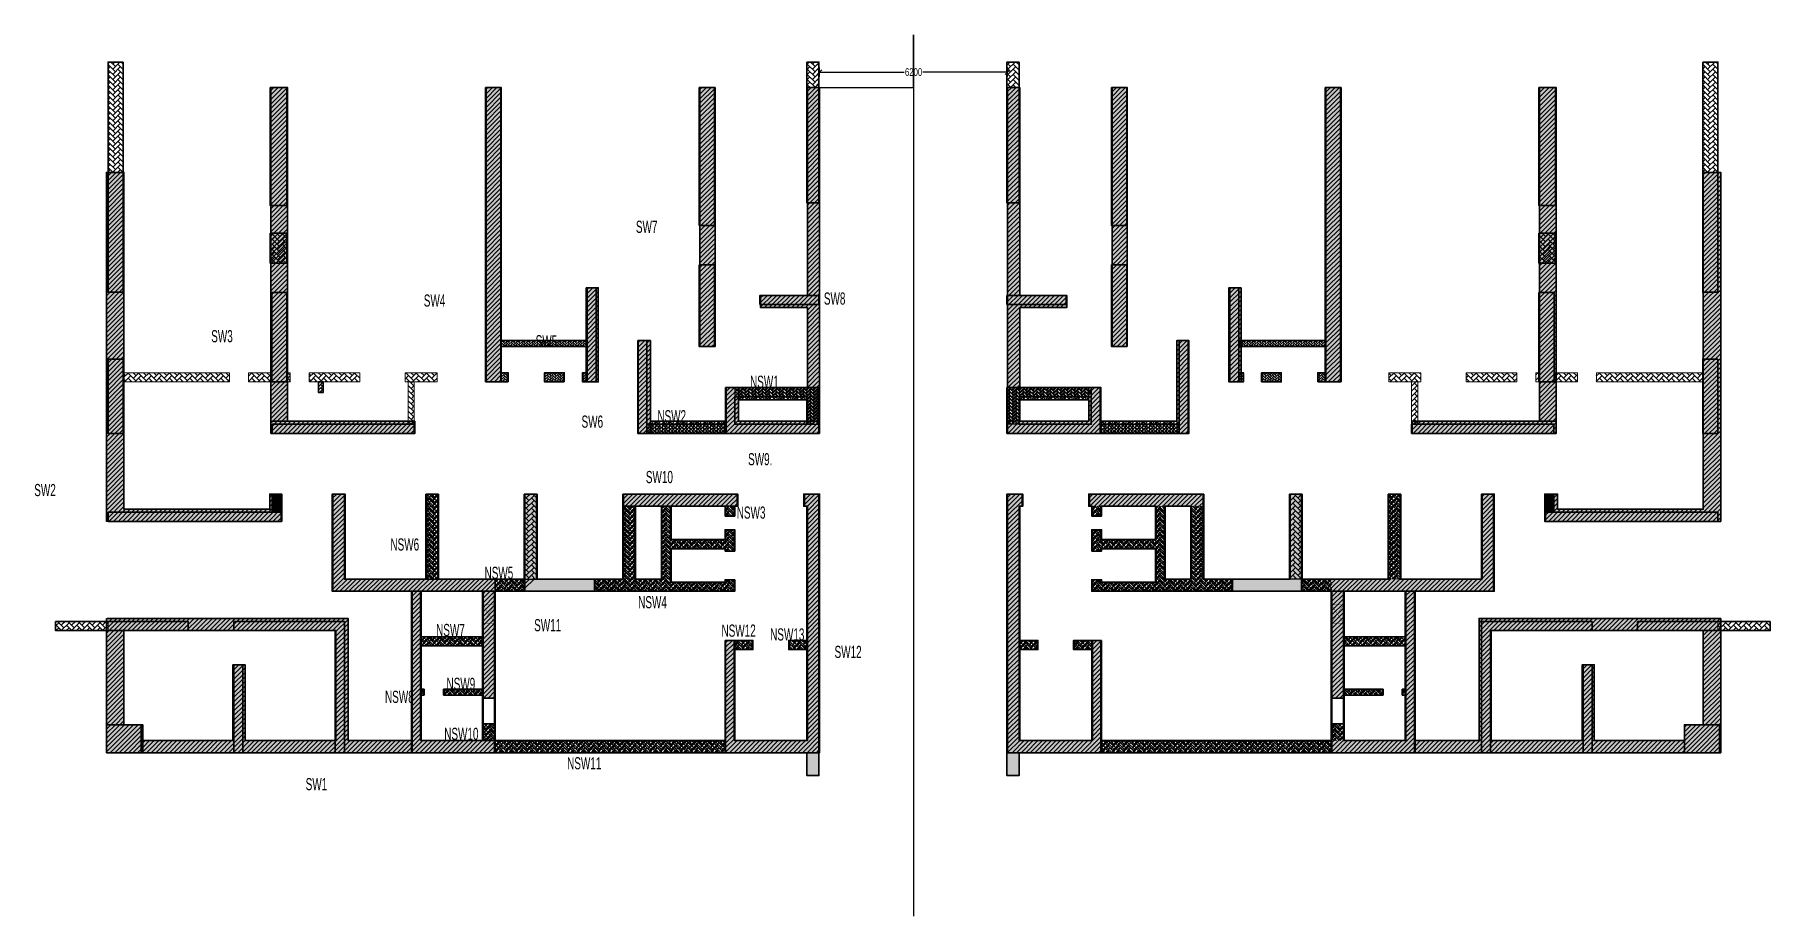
# Model space of a CAD drawing. Header units: millimetres. Extents: x 8 to 196387, y 9 to 58792.
# Drawn here: x 139137 to 196387, y 3698 to 32754 of the extents above; entities that cross this region are included whole.
import ezdxf

# ---------------------------------------------------------------- set-up
doc = ezdxf.new("R2010")
doc.units = ezdxf.units.MM
doc.layers.add('changes', color=7, linetype='Continuous')
doc.layers.add('S-CUTOUT', color=1, linetype='Continuous')
for name, color, linetype, lineweight in [('S-BEAM', 7, 'Continuous', 18), ('S-BEAM-IDEN', 2, 'Continuous', 9), ('S-COL HATCH', 9, 'Continuous', 0), ('S-COLS', 5, 'Continuous', 35)]:
    doc.layers.add(name, color=color, linetype=linetype, lineweight=lineweight)
doc.styles.add('SOBHA', font='swisscl.ttf')
doc.styles.add('Swis721 LtCn BT', font='swisscl.ttf', dxfattribs={"width": 0.9, "height": 233.355162})
doc.dimstyles.new('S-100', dxfattribs={"dimscale": 100, "dimtxt": 2.5, "dimasz": 1.5, "dimexe": 1.5, "dimexo": 1.5, "dimgap": 0.1, "dimtad": 0, "dimdec": 0, "dimrnd": 0.0005, "dimzin": 0, "dimdsep": 46, "dimtxsty": 'SOBHA', "dimblk": 'OBLIQUE', "dimcen": 0.09, "dimclrd": 8, "dimclre": 8, "dimclrt": 6, "dimadec": 0, "dimazin": 0, "dimtfac": 1, "dimtdec": 0, "dimtofl": 0, "dimtmove": 0, "dimatfit": 3, "dimfxl": 1.5, "dimfxlon": 1, "dimtolj": 1, "dimtzin": 0, "dimlwd": -1, "dimlwe": -1, "dimarcsym": 0})
pattern_1 = [(45, (-31699446.87, 20890861.25), (-75.1300955, 75.1300955), [])]
pattern_2 = [(45, (-31794446.86, 20734809.75), (0, 169.7056275), [360, -120]), (135, (-31794362, 20734894.6), (1e-14, 169.7056275), [360, -120])]
pattern_3 = [(45, (-31794446.86, 20682880.75), (0, 169.7056275), [360, -120]), (135, (-31794362, 20682965.6), (1e-14, 169.7056275), [360, -120])]
pattern_4 = [(45, (-31802317.5, 20729084.55), (0, 169.7056275), [360, -120]), (135, (-31802232.65, 20729169.4), (1e-14, 169.7056275), [360, -120])]
pattern_5 = [(45, (-31802317.5, 20729084.55), (0, 113.13708499), [240, -80]), (135, (-31802260.93, 20729141.12), (9e-15, 113.13708499), [240, -80])]
pattern_6 = [(45, (-31802317.5, 20677155.55), (0, 169.7056275), [360, -120]), (135, (-31802232.65, 20677240.4), (1e-14, 169.7056275), [360, -120])]
pattern_7 = [(45, (-31365336.03, 20949949.553), (0, 84.85281374), [180, -60]), (135, (-31365293.6, 20949991.98), (7e-15, 84.85281374), [180, -60])]
pattern_8 = [(45, (-31365336.03, 20948789.553), (0, 84.85281374), [180, -60]), (135, (-31365293.6, 20948831.98), (7e-15, 84.85281374), [180, -60])]
pattern_9 = [(45, (-31364586.025, 20948789.55), (0, 84.85281374), [180, -60]), (135, (-31364543.6, 20948831.98), (7e-15, 84.85281374), [180, -60])]
pattern_10 = [(45, (-31367286.02, 20948789.55), (0, 84.85281374), [180, -60]), (135, (-31367243.596, 20948831.98), (7e-15, 84.85281374), [180, -60])]
pattern_11 = [(45, (-31824599.69, 21030505.31), (0, 113.13708499), [240, -80]), (135, (-31824543.12, 21030561.88), (9e-15, 113.13708499), [240, -80])]
pattern_12 = [(45, (-31652943.36, 20743897.65), (0, 169.7056275), [360, -120]), (135, (-31652858.51, 20743982.5), (1e-14, 169.7056275), [360, -120])]
pattern_13 = [(45, (-31652943.36, 20691968.65), (0, 169.7056275), [360, -120]), (135, (-31652858.51, 20692053.5), (1e-14, 169.7056275), [360, -120])]
pattern_14 = [(45, (-31652943.36, 20743897.65), (0, 113.13708499), [240, -80]), (135, (-31652886.795, 20743954.22), (9e-15, 113.13708499), [240, -80])]

msp = doc.modelspace()

# ---------------------------------------------------------------- texts
at = {"layer": 'S-BEAM-IDEN', "color": 240, "true_color": 0xed1f24, "style": 'Swis721 LtCn BT', "width": 0.8}
for s, p in [('SW7', (158968.7, 26222.8)), ('SW4', (151971, 23791.9)), ('SW8', (165168.7, 23858)), ('SW3', (144960.3, 22616.9)), ('SW5', (155661.9, 22450.4)), ('NSW1', (162733.3, 21114.1)), ('SW6', (157175.7, 19801.3)), ('NSW2', (159676, 19979.8)), ('SW9.', (162668.9, 18563.5)), ('SW10', (159296.8, 17974.4)), ('SW2', (139122.5, 17546)), ('NSW3', (162295.4, 16803.4)), ('NSW6', (150871.1, 15751.9)), ('NSW5', (153975.3, 14815.4)), ('NSW4', (159043.1, 13849.8)), ('NSW7', (152378.4, 12933.1)), ('SW11', (155611.6, 13092.1)), ('NSW12', (161791.5, 12912.5)), ('NSW13', (163396.7, 12787.3)), ('SW12', (165521.2, 12211.6)), ('NSW9', (152721.1, 11159.3)), ('NSW8', (150692.5, 10730.5)), ('NSW10', (152645.8, 9509.9)), ('NSW11', (156699.9, 8541.4)), ('SW1', (148075.7, 7853.1))]:
    msp.add_text(s, height=400, rotation=360, dxfattribs=at).set_placement(p)

# ---------------------------------------------------------------- blocks, each defined once
blk = doc.blocks.new('A$Cd226b1b4')
at = {"layer": 'S-COL HATCH', "transparency": 33554687}
h = blk.add_hatch(dxfattribs=at)
h.set_pattern_fill('ANSI31', color=256, scale=850)
h.set_pattern_definition(pattern_1)
h.paths.add_polyline_path([(5425, 10925), (5425, 10525), (10175, 10525), (10175, 10925)])
h.paths.add_polyline_path([(5425, 10925), (5975, 10925), (5975, 21925), (5425, 21925)])
h = blk.add_hatch(dxfattribs=at)
h.set_pattern_fill('ANSI31', color=256, scale=850)
h.set_pattern_definition(pattern_1)
h.paths.add_polyline_path([(12525, 12225), (13025, 12225), (13025, 21925), (12525, 21925)])
h = blk.add_hatch(dxfattribs=at)
h.set_pattern_fill('ANSI31', color=256, scale=850)
h.set_pattern_definition(pattern_1)
h.paths.add_polyline_path([(19575, 13385), (20075, 13385), (20075, 21925), (19575, 21925)])
h = blk.add_hatch(dxfattribs=at)
h.set_pattern_fill('ANSI31', color=256, scale=850)
h.set_pattern_definition(pattern_1)
h.paths.add_polyline_path([(23525, 21925), (23125, 21925), (23125, 15075), (21575, 15075), (21575, 14675), (23125, 14675), (23125, 12035), (23525, 12035)])
h = blk.add_hatch(dxfattribs=at)
h.set_pattern_fill('ANSI31', color=256, scale=850)
h.set_pattern_definition(pattern_1)
h.paths.add_polyline_path([(29725, 12035), (30125, 12035), (30125, 14675), (31675, 14675), (31675, 15075), (30125, 15075), (30125, 21925), (29725, 21925)])
h = blk.add_hatch(dxfattribs=at)
h.set_pattern_fill('ANSI31', color=256, scale=850)
h.set_pattern_definition(pattern_1)
h.paths.add_polyline_path([(33675, 13385), (33175, 13385), (33175, 21925), (33675, 21925)])
h = blk.add_hatch(dxfattribs=at)
h.set_pattern_fill('ANSI31', color=256, scale=850)
h.set_pattern_definition(pattern_1)
h.paths.add_polyline_path([(40725, 12225), (40225, 12225), (40225, 21925), (40725, 21925)])
h = blk.add_hatch(dxfattribs=at)
h.set_pattern_fill('ANSI31', color=256, scale=850)
h.set_pattern_definition(pattern_1)
h.paths.add_polyline_path([(43075, 10925), (43075, 10525), (47825, 10525), (47825, 10925)])
h.paths.add_polyline_path([(47825, 21925), (47275, 21925), (47275, 10925), (47825, 10925)])
h = blk.add_hatch(dxfattribs=at)
h.set_pattern_fill('ANSI31', color=256, scale=850)
h.set_pattern_definition(pattern_1)
h.paths.add_polyline_path([(5785, 7625), (5785, 8525), (5385, 8525), (5385, 8025), (575, 8025), (575, 19125), (0, 19129), (0, 7625)])
h = blk.add_hatch(dxfattribs=at)
h.set_pattern_fill('ANSI31', color=256, scale=850)
h.set_pattern_definition(pattern_1)
h.paths.add_polyline_path([(53250, 7625), (53250, 19125), (52675, 19125), (52675, 8025), (47865, 8025), (47865, 8525), (47465, 8525), (47465, 7625)])
h = blk.add_hatch(dxfattribs=at)
h.set_pattern_fill('ANSI31', color=256, scale=850)
h.set_pattern_definition(pattern_1)
h.paths.add_polyline_path([(15825, 12225), (16225, 12225), (16225, 15325), (15825, 15325)])
h = blk.add_hatch(dxfattribs=at)
h.set_pattern_fill('ANSI31', color=256, scale=850)
h.set_pattern_definition(pattern_1)
h.paths.add_polyline_path([(37425, 15325), (37025, 15325), (37025, 12225), (37425, 12225)])
h = blk.add_hatch(dxfattribs=at)
h.set_pattern_fill('ANSI31', color=256, scale=850)
h.set_pattern_definition(pattern_1)
h.paths.add_polyline_path([(17945, 13585), (17545, 13585), (17545, 10525), (17945, 10525), (17945, 10925)])
h = blk.add_hatch(dxfattribs=at)
h.set_pattern_fill('ANSI31', color=256, scale=850)
h.set_pattern_definition(pattern_1)
h.paths.add_polyline_path([(35305, 10925), (35305, 10525), (35705, 10525), (35705, 13585), (35305, 13585)])
h = blk.add_hatch(dxfattribs=at)
h.set_pattern_fill('ANSI31', color=256, scale=850)
h.set_pattern_definition(pattern_1)
h.paths.add_polyline_path([(23525, 10525), (23525, 10925), (23125, 10925), (20845, 10925), (20845, 11635), (20845, 12035), (20445, 12035), (20445, 10925), (20445, 10525)])
h = blk.add_hatch(dxfattribs=at)
h.set_pattern_fill('ANSI31', color=256, scale=850)
h.set_pattern_definition(pattern_1)
h.paths.add_polyline_path([(32805, 10525), (32805, 10925), (32805, 12035), (32405, 12035), (32405, 11635), (32405, 10925), (30125, 10925), (29725, 10925), (29725, 10525)])
h = blk.add_hatch(dxfattribs=at)
h.set_pattern_fill('ANSI31', color=256, scale=850)
h.set_pattern_definition([(45, (-31791544.17, 20890558.58), (-75.1300955, 75.1300955), [])])
h.paths.add_polyline_path([(20845, 11734), (23125, 11734), (23125, 11634), (20845, 11634)])
h = blk.add_hatch(dxfattribs=at)
h.set_pattern_fill('ANSI31', color=256, scale=850)
h.set_pattern_definition([(45, (-31782264.16, 20890558.58), (-75.1300955, 75.1300955), [])])
h.paths.add_polyline_path([(30125, 11734), (32405, 11734), (32405, 11634), (30125, 11634)])
h = blk.add_hatch(dxfattribs=at)
h.set_pattern_fill('ANSI31', color=256, scale=850)
h.set_pattern_definition([(45, (-31794444.17, 20889749.36), (-75.1300955, 75.1300955), [])])
h.paths.add_polyline_path([(17945, 10925), (20445, 10925), (20445, 10824), (17945, 10824)])
h = blk.add_hatch(dxfattribs=at)
h.set_pattern_fill('ANSI31', color=256, scale=850)
h.set_pattern_definition([(45, (-31779584.16, 20889749.29), (-75.1300955, 75.1300955), [])])
h.paths.add_polyline_path([(32805, 10925), (35305, 10925), (35305, 10824), (32805, 10824)])
h = blk.add_hatch(dxfattribs=at)
h.set_pattern_fill('ANSI31', color=256, scale=850)
h.set_pattern_definition(pattern_1)
h.paths.add_polyline_path([(12825, 5325), (12825, 5725), (7871, 5725), (7871, 8525), (7471, 8525), (7471, 5325)])
at = {"layer": 'S-COL HATCH'}
h = blk.add_hatch(dxfattribs=at)
h.set_pattern_fill('AR-HBONE', color=256, scale=30)
h.set_pattern_definition(pattern_2)
h.paths.add_polyline_path([(10555, 5725), (10955, 5725), (10955, 8525), (10555, 8525)])
h = blk.add_hatch(dxfattribs=at)
h.set_pattern_fill('AR-HBONE', color=256, scale=30)
h.set_pattern_definition(pattern_2)
h.paths.add_polyline_path([(13805, 8525), (14205, 8525), (14205, 5725), (13805, 5725)])
h = blk.add_hatch(dxfattribs=at)
h.set_pattern_fill('AR-HBONE', color=256, scale=30)
h.set_pattern_definition(pattern_2)
h.paths.add_polyline_path([(18325, 8125), (18625, 8125), (18625, 7025), (20425, 7025), (20425, 7350), (20725, 7350), (20725, 6648), (20425, 6648), (20425, 6725), (18625, 6725), (18625, 5625), (20425, 5625), (20425, 5703), (20725, 5703), (20725, 5325), (16105, 5325), (16105, 5725), (18325, 5725)])
at = {"layer": 'S-COL HATCH', "transparency": 33554687}
h = blk.add_hatch(dxfattribs=at)
h.set_pattern_fill('ANSI31', color=256, scale=850)
h.set_pattern_definition(pattern_1)
h.paths.add_polyline_path([(17055, 8525), (20825, 8525), (20825, 8125), (17055, 8125)])
at = {"layer": 'S-COL HATCH'}
h = blk.add_hatch(dxfattribs=at)
h.set_pattern_fill('AR-HBONE', color=256, scale=30)
h.set_pattern_definition(pattern_2)
h.paths.add_polyline_path([(17055, 5725), (17455, 5725), (17455, 8125), (17055, 8125)])
at = {"layer": 'S-COL HATCH', "transparency": 33554687}
h = blk.add_hatch(dxfattribs=at)
h.set_pattern_fill('ANSI31', color=256, scale=850)
h.set_pattern_definition(pattern_1)
h.paths.add_polyline_path([(20725, 3700), (20425, 3700), (20425, 400), (20425, 0), (23125, 0), (23525, 0), (23525, 400), (23525, 400), (23525, 8525), (23025, 8525), (23025, 8125), (23125, 8125), (23125, 400), (23125, 400), (20725, 400), (20725, 400)])
at = {"layer": 'S-COL HATCH'}
h = blk.add_hatch(dxfattribs=at)
h.set_pattern_fill('AR-HBONE', color=256, scale=30)
h.set_pattern_definition(pattern_2)
h.paths.add_polyline_path([(20425, 8125), (20725, 8125), (20725, 7800), (20425, 7800)])
at = {"layer": 'S-COL HATCH', "transparency": 33554687}
h = blk.add_hatch(dxfattribs=at)
h.set_pattern_fill('ANSI31', color=256, scale=850)
h.set_pattern_definition(pattern_1)
h.paths.add_polyline_path([(32525, 3700), (32825, 3700), (32825, 400), (32825, 0), (30125, 0), (29725, 0), (29725, 400), (29725, 400), (29725, 8525), (30225, 8525), (30225, 8125), (30125, 8125), (30125, 400), (30125, 400), (32525, 400), (32525, 400)])
h = blk.add_hatch(dxfattribs=at)
h.set_pattern_fill('ANSI31', color=256, scale=850)
h.set_pattern_definition(pattern_1)
h.paths.add_polyline_path([(36195, 8525), (32425, 8525), (32425, 8125), (36195, 8125)])
at = {"layer": 'S-COL HATCH'}
h = blk.add_hatch(dxfattribs=at)
h.set_pattern_fill('AR-HBONE', color=256, scale=30)
h.set_pattern_definition(pattern_2)
h.paths.add_polyline_path([(34925, 8125), (34625, 8125), (34625, 7025), (32825, 7025), (32825, 7350), (32525, 7350), (32525, 6648), (32825, 6648), (32825, 6725), (34625, 6725), (34625, 5625), (32825, 5625), (32825, 5703), (32525, 5703), (32525, 5325), (37145, 5325), (37145, 5725), (34925, 5725)])
h = blk.add_hatch(dxfattribs=at)
h.set_pattern_fill('AR-HBONE', color=256, scale=30)
h.set_pattern_definition(pattern_2)
h.paths.add_polyline_path([(32825, 8125), (32525, 8125), (32525, 7800), (32825, 7800)])
h = blk.add_hatch(dxfattribs=at)
h.set_pattern_fill('AR-HBONE', color=256, scale=30)
h.set_pattern_definition(pattern_2)
h.paths.add_polyline_path([(36195, 5725), (35795, 5725), (35795, 8125), (36195, 8125)])
h = blk.add_hatch(dxfattribs=at)
h.set_pattern_fill('AR-HBONE', color=256, scale=30)
h.set_pattern_definition(pattern_2)
h.paths.add_polyline_path([(39445, 8525), (39045, 8525), (39045, 5725), (39445, 5725)])
at = {"layer": 'S-COL HATCH', "transparency": 33554687}
h = blk.add_hatch(dxfattribs=at)
h.set_pattern_fill('ANSI31', color=256, scale=850)
h.set_pattern_definition(pattern_1)
h.paths.add_polyline_path([(40425, 5325), (40425, 5725), (45379, 5725), (45379, 8525), (45779, 8525), (45779, 5325)])
at = {"layer": 'S-COL HATCH'}
h = blk.add_hatch(dxfattribs=at)
h.set_pattern_fill('AR-HBONE', color=256, scale=30)
h.set_pattern_definition(pattern_2)
h.paths.add_polyline_path([(42695, 5725), (42295, 5725), (42295, 8525), (42695, 8525)])
h = blk.add_hatch(dxfattribs=at)
h.set_pattern_fill('AR-HBONE', color=256, scale=30)
h.set_pattern_definition(pattern_2)
h.paths.add_polyline_path([(13805, 5725), (12825, 5725), (12825, 5325), (13805, 5325)])
at = {"layer": 'S-COL HATCH', "transparency": 33554687}
h = blk.add_hatch(dxfattribs=at)
h.set_pattern_fill('ANSI31', color=256, scale=850)
h.set_pattern_definition(pattern_1)
edge = h.paths.add_edge_path()
edge.add_line((13805, 5325), (13805, 5725))
edge.add_line((13805, 5725), (14205, 5725))
h = blk.add_hatch(dxfattribs=at)
h.set_pattern_fill('ANSI31', color=256, scale=850)
h.set_pattern_definition(pattern_1)
edge = h.paths.add_edge_path()
edge.add_line((37145, 5725), (37145, 5325))
at = {"layer": 'S-COL HATCH'}
h = blk.add_hatch(dxfattribs=at)
h.set_pattern_fill('AR-HBONE', color=256, scale=30)
h.set_pattern_definition(pattern_2)
h.paths.add_polyline_path([(39445, 5725), (40425, 5725), (40425, 5325), (39445, 5325)])
at = {"layer": 'S-COL HATCH', "transparency": 33554687}
h = blk.add_hatch(dxfattribs=at)
h.set_pattern_fill('ANSI31', color=256, scale=850)
h.set_pattern_definition(pattern_1)
h.paths.add_polyline_path([(10385, 5325), (10085, 5325), (10085, 0), (10385, 0), (12825, 0), (12825, 400), (10385, 400), (10385, 2100), (10385, 2100), (10385, 2100)])
h = blk.add_hatch(dxfattribs=at)
h.set_pattern_fill('ANSI31', color=256, scale=850)
h.set_pattern_definition(pattern_1)
h.paths.add_polyline_path([(12825, 5325), (12425, 5325), (12425, 5325), (12425, 3825), (12425, 3825), (12425, 3525), (12425, 1800), (12825, 1800)])
h = blk.add_hatch(dxfattribs=at)
h.set_pattern_fill('ANSI31', color=256, scale=850)
h.set_pattern_definition(pattern_1)
h.paths.add_polyline_path([(40425, 5325), (40825, 5325), (40825, 5325), (40825, 3825), (40825, 3825), (40825, 3525), (40825, 1800), (40425, 1800)])
h = blk.add_hatch(dxfattribs=at)
h.set_pattern_fill('ANSI31', color=256, scale=850)
h.set_pattern_definition(pattern_1)
h.paths.add_polyline_path([(42865, 5325), (43165, 5325), (43165, 0), (42865, 0), (40425, 0), (40425, 400), (42865, 400), (42865, 2100), (42865, 2100), (42865, 2100)])
h = blk.add_hatch(dxfattribs=at)
h.set_pattern_fill('ANSI31', color=256, scale=850)
h.set_pattern_definition(pattern_1)
h.paths.add_polyline_path([(7571, 4025), (7571, 400), (4571, 400), (4571, 2898), (4171, 2898), (4171, 400), (1200, 400), (1200, 0), (10085, 0), (10085, 400), (7971, 400), (7971, 4425), (0, 4425), (0, 925), (575, 925), (575, 4025)])
h = blk.add_hatch(dxfattribs=at)
h.set_pattern_fill('ANSI31', color=256, scale=850)
h.set_pattern_definition(pattern_1)
h.paths.add_polyline_path([(52675, 4025), (52675, 925), (53250, 925), (53250, 4425), (45279, 4425), (45279, 400), (43165, 400), (43165, 0), (52050, 0), (52050, 400), (49079, 400), (49079, 2898), (48679, 2898), (48679, 400), (45679, 400), (45679, 4025)])
at = {"layer": 'S-COL HATCH'}
h = blk.add_hatch(dxfattribs=at)
h.set_pattern_fill('AR-HBONE', color=256, scale=30)
h.set_pattern_definition(pattern_2)
h.paths.add_polyline_path([(12425, 3825), (10385, 3825), (10385, 3525), (12425, 3525)])
h = blk.add_hatch(dxfattribs=at)
h.set_pattern_fill('AR-HBONE', color=256, scale=30)
h.set_pattern_definition(pattern_3)
h.paths.add_polyline_path([(21325, 3400), (21325, 3700), (20725, 3700), (20725, 3400)])
h.paths.add_polyline_path([(23125, 3400), (23125, 3700), (22525, 3700), (22525, 3400)])
h = blk.add_hatch(dxfattribs=at)
h.set_pattern_fill('AR-HBONE', color=256, scale=30)
h.set_pattern_definition(pattern_3)
h.paths.add_polyline_path([(32525, 3400), (32525, 3700), (31925, 3700), (31925, 3400)])
h.paths.add_polyline_path([(30725, 3400), (30725, 3700), (30125, 3700), (30125, 3400)])
h = blk.add_hatch(dxfattribs=at)
h.set_pattern_fill('AR-HBONE', color=256, scale=30)
h.set_pattern_definition(pattern_2)
h.paths.add_polyline_path([(40825, 3525), (42865, 3525), (42865, 3825), (40825, 3825)])
h = blk.add_hatch(dxfattribs=at)
h.set_pattern_fill('AR-HBONE', color=256, scale=30)
h.set_pattern_definition(pattern_2)
h.paths.add_polyline_path([(10485, 2100), (10385, 2100), (10385, 1900), (10485, 1900)])
h = blk.add_hatch(dxfattribs=at)
h.set_pattern_fill('AR-HBONE', color=256, scale=30)
h.set_pattern_definition(pattern_2)
h.paths.add_polyline_path([(11135, 2100), (11135, 1900), (12425, 1900), (12425, 2100)])
h = blk.add_hatch(dxfattribs=at)
h.set_pattern_fill('AR-HBONE', color=256, scale=30)
h.set_pattern_definition(pattern_2)
h.paths.add_polyline_path([(42115, 2100), (42115, 1900), (40825, 1900), (40825, 2100)])
h = blk.add_hatch(dxfattribs=at)
h.set_pattern_fill('AR-HBONE', color=256, scale=30)
h.set_pattern_definition(pattern_2)
h.paths.add_polyline_path([(42765, 2100), (42865, 2100), (42865, 1900), (42765, 1900)])
at = {"layer": 'S-COL HATCH', "transparency": 33554687}
h = blk.add_hatch(dxfattribs=at)
h.set_pattern_fill('ANSI31', color=256, scale=850)
h.set_pattern_definition(pattern_1)
h.paths.add_polyline_path([(0, 925), (0, 0), (1200, 0), (1200, 925)])
at = {"layer": 'S-COL HATCH'}
h = blk.add_hatch(dxfattribs=at)
h.set_pattern_fill('AR-HBONE', color=256, scale=30)
h.set_pattern_definition(pattern_2)
h.paths.add_polyline_path([(12825, 950), (12425, 950), (12425, 400), (12825, 400)])
h = blk.add_hatch(dxfattribs=at)
h.set_pattern_fill('AR-HBONE', color=256, scale=30)
h.set_pattern_definition(pattern_2)
h.paths.add_polyline_path([(40425, 950), (40825, 950), (40825, 400), (40425, 400)])
at = {"layer": 'S-COL HATCH', "transparency": 33554687}
h = blk.add_hatch(dxfattribs=at)
h.set_pattern_fill('ANSI31', color=256, scale=850)
h.set_pattern_definition(pattern_1)
h.paths.add_polyline_path([(53250, 925), (53250, 0), (52050, 0), (52050, 925)])
at = {"layer": 'S-COL HATCH'}
h = blk.add_hatch(dxfattribs=at)
h.set_pattern_fill('AR-HBONE', color=256, scale=30)
h.set_pattern_definition(pattern_2)
h.paths.add_polyline_path([(12825, 400), (20425, 400), (20425, 0), (12825, 0)])
h = blk.add_hatch(dxfattribs=at)
h.set_pattern_fill('AR-HBONE', color=256, scale=30)
h.set_pattern_definition(pattern_2)
h.paths.add_polyline_path([(40425, 400), (32825, 400), (32825, 0), (40425, 0)])
at = {"layer": 'changes'}
for p, q in [((20845, 11635), (20845, 12035)), ((23125, 12035), (23525, 12035)), ((30125, 12035), (29725, 12035)), ((32405, 11635), (32405, 12035)), ((17945, 10925), (17945, 10525)), ((20445, 10925), (20445, 10525)), ((23125, 10925), (23525, 10925)), ((30125, 10925), (29725, 10925)), ((32805, 10925), (32805, 10525)), ((35305, 10925), (35305, 10525))]:
    blk.add_line(p, q, dxfattribs=at)
at = {"layer": 'changes', "elevation": 0}
for points in [[(13805, 5325), (13805, 5725), (14205, 5725)], [(16105, 5725), (16105, 5325)]]:
    blk.add_lwpolyline(points, dxfattribs=at)
at = {"layer": 'S-COL HATCH', "transparency": 33554687, "elevation": 0}
for points in [[(37145, 5725), (37145, 5325)], [(39445, 5325), (39445, 5725), (39045, 5725)]]:
    blk.add_lwpolyline(points, dxfattribs=at)
at = {"layer": 'S-COLS'}
for p, q in [((20425, 3700), (20425, 400)), ((20725, 3700), (20725, 400)), ((32525, 3700), (32525, 400)), ((32825, 3700), (32825, 400)), ((12425, 1800), (12825, 1800)), ((40825, 1800), (40425, 1800)), ((12425, 950), (12825, 950)), ((40825, 950), (40425, 950)), ((20425, 400), (20425, 0)), ((32825, 400), (32825, 0))]:
    blk.add_line(p, q, dxfattribs=at)
at = {"layer": 'S-COLS', "elevation": 0}
for points in [[(5425, 10925), (5425, 21925), (5975, 21925), (5975, 10925), (5425, 10925)], [(23525, 10525), (23525, 21925), (23125, 21925), (23125, 15075), (21575, 15075), (21575, 14675), (23125, 14675), (23125, 12035), (20445, 12035), (20445, 10925), (17945, 10925), (17945, 13585), (17545, 13585), (17545, 10525), (23525, 10525)], [(29725, 10525), (29725, 21925), (30125, 21925), (30125, 15075), (31675, 15075), (31675, 14675), (30125, 14675), (30125, 12035), (32805, 12035), (32805, 10925), (35305, 10925), (35305, 13585), (35705, 13585), (35705, 10525), (29725, 10525)], [(47825, 10925), (47825, 21925), (47275, 21925), (47275, 10925), (47825, 10925)], [(17055, 8525), (20825, 8525), (20825, 8125), (20725, 8125), (20725, 7800), (20425, 7800), (20425, 8125), (19525, 8125), (18625, 8125), (18625, 7025), (20425, 7025), (20425, 7350), (20725, 7350), (20725, 6648), (20425, 6648), (20425, 6725), (18625, 6725), (18625, 5625), (19525, 5625), (20425, 5625), (20425, 5703), (20725, 5703), (20725, 5325), (18625, 5325), (18625, 5325), (7471, 5325), (7471, 8525), (7871, 8525), (7871, 5725), (10555, 5725), (10555, 8525)], [(10555, 8525), (10955, 8525)], [(10955, 8525), (10955, 5725), (13805, 5725), (13805, 8525)], [(13805, 8525), (14205, 8525)], [(14205, 8525), (14205, 5725), (17055, 5725), (17055, 8525)], [(23525, 400), (23525, 8525), (23025, 8525), (23025, 8125), (23125, 8125), (23125, 400), (20725, 400)], [(29725, 400), (29725, 8525), (30225, 8525), (30225, 8125), (30125, 8125), (30125, 400), (32525, 400)], [(36195, 8525), (32425, 8525), (32425, 8125), (32525, 8125), (32525, 7800), (32825, 7800), (32825, 8125), (33725, 8125), (34625, 8125), (34625, 7025), (32825, 7025), (32825, 7350), (32525, 7350), (32525, 6648), (32825, 6648), (32825, 6725), (34625, 6725), (34625, 5625), (33725, 5625), (32825, 5625), (32825, 5703), (32525, 5703), (32525, 5325), (34625, 5325), (34625, 5325), (45779, 5325), (45779, 8525), (45379, 8525), (45379, 5725), (42695, 5725), (42695, 8525)], [(39045, 8525), (39045, 5725), (36195, 5725), (36195, 8525)], [(39445, 8525), (39045, 8525)], [(42295, 8525), (42295, 5725), (39445, 5725), (39445, 8525)], [(42695, 8525), (42295, 8525)], [(10085, 5325), (10085, 0), (10385, 0)], [(10385, 400), (10385, 5325)], [(12425, 5325), (12425, 400)], [(12425, 0), (12825, 0), (12825, 5325)], [(40825, 0), (40425, 0), (40425, 5325)], [(40825, 5325), (40825, 400)], [(43165, 5325), (43165, 0), (42865, 0)], [(42865, 400), (42865, 5325)], [(0, 4425), (0, 925), (575, 925), (575, 4025), (7571, 4025), (7571, 400), (4571, 400), (4571, 2898), (4171, 2898), (4171, 400), (1200, 400), (1200, 0), (10085, 0)], [(10085, 400), (7971, 400), (7971, 4425), (25, 4425)], [(43165, 400), (45279, 400), (45279, 4425), (53250, 4425)], [(53250, 4425), (53250, 925), (52675, 925), (52675, 4025), (45679, 4025), (45679, 400), (48679, 400), (48679, 2898), (49079, 2898), (49079, 400), (52050, 400), (52050, 0), (43165, 0)], [(20725, 3400), (21325, 3400), (21325, 3700), (20425, 3700)], [(23125, 3400), (22525, 3400), (22525, 3700), (23125, 3700)], [(30125, 3400), (30725, 3400), (30725, 3700), (30125, 3700)], [(32525, 3400), (31925, 3400), (31925, 3700), (32825, 3700)], [(10485, 2100), (10385, 2100)], [(10385, 1900), (10485, 1900)], [(10485, 1900), (10485, 2100)], [(11135, 2100), (11135, 1900)], [(12425, 2100), (11135, 2100)], [(11135, 1900), (12425, 1900)], [(40825, 2100), (42115, 2100)], [(42115, 1900), (40825, 1900)], [(42115, 2100), (42115, 1900)], [(42765, 1900), (42765, 2100)], [(42765, 2100), (42865, 2100)], [(42865, 1900), (42765, 1900)], [(12425, 400), (10385, 400)], [(10385, 0), (12425, 0)], [(20425, 400), (12825, 400), (12825, 0), (23125, 0)], [(23125, 0), (23125, 0), (23525, 0), (23525, 400)], [(30125, 0), (30125, 0), (29725, 0), (29725, 400)], [(32825, 400), (40425, 400), (40425, 0), (30125, 0)], [(40825, 400), (42865, 400)], [(42865, 0), (40825, 0)]]:
    blk.add_lwpolyline(points, dxfattribs=at)
for points in [[(12525, 12225), (13025, 12225), (13025, 21925), (12525, 21925)], [(19575, 13385), (20075, 13385), (20075, 21925), (19575, 21925)], [(33675, 13385), (33175, 13385), (33175, 21925), (33675, 21925)], [(40725, 12225), (40225, 12225), (40225, 21925), (40725, 21925)], [(0, 7629), (5785, 7625), (5785, 8525), (5385, 8525), (5385, 8025), (575, 8025), (575, 19125), (0, 19129)], [(53250, 7625), (47465, 7625), (47465, 8525), (47865, 8525), (47865, 8025), (52675, 8025), (52675, 19125), (53250, 19125)], [(15825, 15325), (16225, 15325), (16225, 12225), (15825, 12225)], [(37425, 15325), (37025, 15325), (37025, 12225), (37425, 12225)], [(23125, 11635), (20845, 11635), (20845, 10925), (23125, 10925)], [(30125, 11635), (32405, 11635), (32405, 10925), (30125, 10925)], [(10175, 10925), (5425, 10925), (5425, 10525), (10175, 10525)], [(43075, 10925), (47825, 10925), (47825, 10525), (43075, 10525)], [(17455, 5725), (18325, 5725), (18325, 8125), (17455, 8125)], [(35795, 5725), (34925, 5725), (34925, 8125), (35795, 8125)], [(12425, 3825), (10385, 3825), (10385, 3525), (12425, 3525)], [(40825, 3825), (42865, 3825), (42865, 3525), (40825, 3525)], [(0, 0), (1200, 0), (1200, 925), (0, 925)], [(53250, 0), (52050, 0), (52050, 925), (53250, 925)]]:
    blk.add_lwpolyline(points, close=True, dxfattribs=at)
blk = doc.blocks.new('A$Cbe320e20')
at = {"layer": 'S-COL HATCH'}
h = blk.add_hatch(dxfattribs=at)
h.set_pattern_fill('AR-HBONE', color=256, scale=30)
h.set_pattern_definition(pattern_4)
h.paths.add_polyline_path([(-7796, 17040), (-7296, 17040), (-7296, 13401), (-7796, 13401)])
h = blk.add_hatch(dxfattribs=at)
h.set_pattern_fill('AR-HBONE', color=256, scale=30)
h.set_pattern_definition(pattern_4)
h.paths.add_polyline_path([(15654, 17040), (15254, 17040), (15254, 16206), (15254, 16206), (15654, 16206)])
h = blk.add_hatch(dxfattribs=at)
h.set_pattern_fill('AR-HBONE', color=256, scale=30)
h.set_pattern_definition(pattern_4)
h.paths.add_polyline_path([(21854, 17040), (22254, 17040), (22254, 16206), (22254, 16206), (21854, 16206)])
h = blk.add_hatch(dxfattribs=at)
h.set_pattern_fill('AR-HBONE', color=256, scale=30)
h.set_pattern_definition(pattern_4)
h.paths.add_polyline_path([(45304, 17040), (44804, 17040), (44804, 13401), (45304, 13401)])
at = {"layer": 'S-COL HATCH', "transparency": 33554687}
h = blk.add_hatch(color=256, dxfattribs=at)
h.dxf.hatch_style = 1
h.paths.add_polyline_path([(-1896, 16200), (-2446, 16200), (-2446, 12310), (-1896, 12310)])
h = blk.add_hatch(color=256, dxfattribs=at)
h.dxf.hatch_style = 1
h.paths.add_polyline_path([(4654, 6500), (5154, 6500), (5154, 16200), (4654, 16200)])
h = blk.add_hatch(color=256, dxfattribs=at)
h.dxf.hatch_style = 1
h.paths.add_polyline_path([(11704, 11650), (12204, 11650), (12204, 16200), (11704, 16200)])
h = blk.add_hatch(color=256, dxfattribs=at)
h.dxf.hatch_style = 1
h.paths.add_polyline_path([(15254, 16206), (15654, 16206), (15654, 12400), (15254, 12400)])
h = blk.add_hatch(color=256, dxfattribs=at)
h.dxf.hatch_style = 1
h.paths.add_polyline_path([(22254, 16206), (21854, 16206), (21854, 12400), (22254, 12400)])
h = blk.add_hatch(color=256, dxfattribs=at)
h.dxf.hatch_style = 1
h.paths.add_polyline_path([(25804, 16200), (25304, 16200), (25304, 11650), (25804, 11650)])
h = blk.add_hatch(color=256, dxfattribs=at)
h.dxf.hatch_style = 1
h.paths.add_polyline_path([(32854, 16200), (32354, 16200), (32354, 6500), (32854, 6500)])
h = blk.add_hatch(color=256, dxfattribs=at)
h.dxf.hatch_style = 1
h.paths.add_polyline_path([(39404, 12310), (39954, 12310), (39954, 16200), (39404, 16200)])
h = blk.add_hatch(color=256, dxfattribs=at)
h.dxf.hatch_style = 1
h.paths.add_polyline_path([(-7296, 13401), (-7796, 13401), (-7796, 9451), (-7296, 9451)])
h = blk.add_hatch(color=256, dxfattribs=at)
h.dxf.hatch_style = 1
h.paths.add_polyline_path([(44804, 13401), (45304, 13401), (45304, 9451), (44804, 9451)])
at = {"layer": 'S-COL HATCH'}
h = blk.add_hatch(dxfattribs=at)
h.set_pattern_fill('AR-HBONE', color=256, scale=30)
h.set_pattern_definition(pattern_4)
h.paths.add_polyline_path([(-1896, 11400), (-2446, 11400), (-2446, 10410), (-1896, 10410)])
h = blk.add_hatch(dxfattribs=at)
h.set_pattern_fill('AR-HBONE', color=256, scale=30)
h.set_pattern_definition(pattern_4)
h.paths.add_polyline_path([(39404, 10410), (39954, 10410), (39954, 11400), (39404, 11400)])
at = {"layer": 'S-COL HATCH', "transparency": 33554687}
h = blk.add_hatch(color=256, dxfattribs=at)
h.dxf.hatch_style = 1
h.paths.add_polyline_path([(12204, 10360), (11704, 10360), (11704, 7660), (12204, 7660)])
h = blk.add_hatch(color=256, dxfattribs=at)
h.dxf.hatch_style = 1
h.paths.add_polyline_path([(25304, 7660), (25804, 7660), (25804, 10360), (25304, 10360)])
h = blk.add_hatch(color=256, dxfattribs=at)
h.dxf.hatch_style = 1
h.paths.add_polyline_path([(-1896, 9200), (-1896, 9200), (-1896, 9300), (-1896, 9440), (-2396, 9440), (-2396, 6500), (-1896, 6500)])
h = blk.add_hatch(color=256, dxfattribs=at)
h.dxf.hatch_style = 1
h.paths.add_polyline_path([(8304, 6500), (8304, 9600), (8004, 9600), (8004, 6500)])
h = blk.add_hatch(color=256, dxfattribs=at)
h.dxf.hatch_style = 1
h.paths.add_polyline_path([(15654, 9350), (13704, 9350), (13704, 9050), (15654, 9050)])
h = blk.add_hatch(color=256, dxfattribs=at)
h.dxf.hatch_style = 1
h.paths.add_polyline_path([(21854, 9350), (23804, 9350), (23804, 9050), (21854, 9050)])
h = blk.add_hatch(color=256, dxfattribs=at)
h.dxf.hatch_style = 1
h.paths.add_polyline_path([(29204, 9600), (29204, 6500), (29504, 6500), (29504, 9600)])
h = blk.add_hatch(color=256, dxfattribs=at)
h.dxf.hatch_style = 1
h.paths.add_polyline_path([(39404, 9200), (39404, 9200), (39404, 9300), (39404, 9440), (39904, 9440), (39904, 6500), (39404, 6500)])
at = {"layer": 'S-COL HATCH'}
h = blk.add_hatch(dxfattribs=at)
h.set_pattern_fill('AR-HBONE', color=256, scale=15)
h.set_pattern_definition(pattern_7)
h.paths.add_polyline_path([(5154, 7860), (5154, 7660), (8004, 7660), (8004, 7860)])
at = {"layer": 'S-COL HATCH', "transparency": 33554687}
h = blk.add_hatch(color=256, dxfattribs=at)
h.dxf.hatch_style = 1
h.paths.add_polyline_path([(9974, 7860), (9674, 7860), (9674, 4800), (9974, 4800), (9974, 5100)])
h = blk.add_hatch(color=256, dxfattribs=at)
h.dxf.hatch_style = 1
h.paths.add_polyline_path([(27534, 7860), (27834, 7860), (27834, 4800), (27534, 4800), (27534, 5100)])
at = {"layer": 'S-COL HATCH'}
h = blk.add_hatch(dxfattribs=at)
h.set_pattern_fill('AR-HBONE', color=256, scale=15)
h.set_pattern_definition(pattern_7)
h.paths.add_polyline_path([(29504, 7860), (29504, 7660), (32354, 7660), (32354, 7860)])
at = {"layer": 'S-COL HATCH', "transparency": 33554687}
h = blk.add_hatch(color=256, dxfattribs=at)
h.dxf.hatch_style = 1
h.paths.add_polyline_path([(-7796, 4800), (-7296, 4800), (-7296, 7251), (-7796, 7251)])
h = blk.add_hatch(color=256, dxfattribs=at)
h.dxf.hatch_style = 1
h.paths.add_polyline_path([(45304, 7251), (44804, 7251), (44804, 4800), (45304, 4800)])
at = {"layer": 'S-COL HATCH'}
h = blk.add_hatch(dxfattribs=at)
h.set_pattern_fill('AR-HBONE', color=256, scale=30)
h.set_pattern_definition(pattern_4)
h.paths.add_polyline_path([(-3786, 6799), (-7294, 6799), (-7294, 6501), (-3786, 6501)])
h = blk.add_hatch(dxfattribs=at)
h.set_pattern_fill('AR-HBONE', color=256, scale=30)
h.set_pattern_definition(pattern_4)
h.paths.add_polyline_path([(-2396, 6799), (-3166, 6799), (-3166, 6499), (-2615, 6499), (-2615, 6500), (-2396, 6500)])
h = blk.add_hatch(dxfattribs=at)
h.set_pattern_fill('AR-HBONE', color=256, scale=30)
h.set_pattern_definition(pattern_4)
h.paths.add_polyline_path([(-1795, 6800), (-1896, 6800), (-1896, 6500), (-1795, 6500)])
h = blk.add_hatch(dxfattribs=at)
h.set_pattern_fill('AR-HBONE', color=256, scale=30)
h.set_pattern_definition(pattern_4)
h.paths.add_polyline_path([(504, 6800), (-1165, 6800), (-1165, 6500), (504, 6500)])
h = blk.add_hatch(dxfattribs=at)
h.set_pattern_fill('AR-HBONE', color=256, scale=20)
h.set_pattern_definition([(45, (-31797377.5, 20724184.55), (0, 113.13708499), [240, -80]), (135, (-31797320.93, 20724241.12), (9e-15, 113.13708499), [240, -80])])
h.paths.add_polyline_path([(-696, 6150), (-696, 6500), (-856, 6500), (-856, 6150)])
h = blk.add_hatch(dxfattribs=at)
h.set_pattern_fill('AR-HBONE', color=256, scale=30)
h.set_pattern_definition(pattern_4)
h.paths.add_polyline_path([(2004, 6800), (2004, 6500), (3054, 6500), (3054, 6800)])
h = blk.add_hatch(dxfattribs=at)
h.set_pattern_fill('AR-HBONE', color=256, scale=30)
h.set_pattern_definition(pattern_4)
h.paths.add_polyline_path([(2304, 6500), (2104, 6500), (2104, 5100), (2304, 5100)])
h = blk.add_hatch(dxfattribs=at)
h.set_pattern_fill('AR-HBONE', color=256, scale=15)
h.set_pattern_definition(pattern_10)
h.paths.add_polyline_path([(5154, 6800), (5154, 6500), (5404, 6500), (5404, 6800)])
h = blk.add_hatch(dxfattribs=at)
h.set_pattern_fill('AR-HBONE', color=256, scale=15)
h.set_pattern_definition(pattern_8)
h.paths.add_polyline_path([(6604, 6800), (6604, 6500), (7254, 6500), (7254, 6800)])
h = blk.add_hatch(dxfattribs=at)
h.set_pattern_fill('AR-HBONE', color=256, scale=15)
h.set_pattern_definition(pattern_9)
h.paths.add_polyline_path([(7854, 6800), (7854, 6500), (8004, 6500), (8004, 6800)])
at = {"layer": 'S-COL HATCH', "transparency": 33554687}
h = blk.add_hatch(color=256, dxfattribs=at)
h.dxf.hatch_style = 1
h.paths.add_polyline_path([(12574, 6310), (12874, 6310), (12874, 5100), (15654, 5100), (15654, 4800), (12574, 4800)])
at = {"layer": 'S-COL HATCH'}
h = blk.add_hatch(dxfattribs=at)
h.set_pattern_fill('AR-HBONE', color=256, scale=20)
h.set_pattern_definition(pattern_5)
h.paths.add_polyline_path([(15254, 6010), (15254, 5100), (15254, 5100), (15254, 5100), (15654, 5100), (15654, 6310), (12874, 6310), (12874, 6010), (12874, 6010)])
h = blk.add_hatch(dxfattribs=at)
h.set_pattern_fill('AR-HBONE', color=256, scale=20)
h.set_pattern_definition(pattern_5)
h.paths.add_polyline_path([(22254, 6010), (22254, 5100), (22254, 5100), (22254, 5100), (21854, 5100), (21854, 6310), (24634, 6310), (24634, 6010), (24634, 6010)])
at = {"layer": 'S-COL HATCH', "transparency": 33554687}
h = blk.add_hatch(color=256, dxfattribs=at)
h.dxf.hatch_style = 1
h.paths.add_polyline_path([(24934, 6310), (24634, 6310), (24634, 5100), (21854, 5100), (21854, 4800), (24934, 4800)])
at = {"layer": 'S-COL HATCH'}
h = blk.add_hatch(dxfattribs=at)
h.set_pattern_fill('AR-HBONE', color=256, scale=15)
h.set_pattern_definition(pattern_9)
h.paths.add_polyline_path([(29654, 6500), (29654, 6800), (29504, 6800), (29504, 6500)])
h = blk.add_hatch(dxfattribs=at)
h.set_pattern_fill('AR-HBONE', color=256, scale=15)
h.set_pattern_definition(pattern_8)
h.paths.add_polyline_path([(30904, 6500), (30904, 6800), (30254, 6800), (30254, 6500)])
h = blk.add_hatch(dxfattribs=at)
h.set_pattern_fill('AR-HBONE', color=256, scale=15)
h.set_pattern_definition(pattern_10)
h.paths.add_polyline_path([(32354, 6500), (32354, 6800), (32104, 6800), (32104, 6500)])
h = blk.add_hatch(dxfattribs=at)
h.set_pattern_fill('AR-HBONE', color=256, scale=30)
h.set_pattern_definition(pattern_4)
h.paths.add_polyline_path([(34454, 6800), (34454, 6500), (35504, 6500), (35504, 6800)])
h = blk.add_hatch(dxfattribs=at)
h.set_pattern_fill('AR-HBONE', color=256, scale=30)
h.set_pattern_definition(pattern_4)
h.paths.add_polyline_path([(35204, 6500), (35404, 6500), (35404, 5100), (35204, 5100)])
h = blk.add_hatch(dxfattribs=at)
h.set_pattern_fill('AR-HBONE', color=256, scale=30)
h.set_pattern_definition(pattern_4)
h.paths.add_polyline_path([(37004, 6800), (38674, 6800), (38674, 6500), (37004, 6500)])
h = blk.add_hatch(dxfattribs=at)
h.set_pattern_fill('AR-HBONE', color=256, scale=30)
h.set_pattern_definition(pattern_4)
h.paths.add_polyline_path([(39304, 6800), (39404, 6800), (39404, 6500), (39304, 6500)])
h = blk.add_hatch(dxfattribs=at)
h.set_pattern_fill('AR-HBONE', color=256, scale=30)
h.set_pattern_definition(pattern_4)
h.paths.add_polyline_path([(39904, 6799), (40675, 6799), (40675, 6499), (40124, 6499), (40124, 6500), (39904, 6500)])
h = blk.add_hatch(dxfattribs=at)
h.set_pattern_fill('AR-HBONE', color=256, scale=30)
h.set_pattern_definition(pattern_4)
h.paths.add_polyline_path([(41295, 6799), (44803, 6799), (44803, 6501), (41295, 6501)])
at = {"layer": 'S-COL HATCH', "transparency": 33554687}
h = blk.add_hatch(color=256, dxfattribs=at)
h.dxf.hatch_style = 1
h.paths.add_polyline_path([(2304, 5100), (2104, 5100), (-2086, 5100), (-2086, 4800), (2304, 4800)])
h.paths.add_polyline_path([(-2086, 5100), (-2385, 5100), (-2385, 4800), (-2086, 4800)])
at = {"layer": 'S-COL HATCH'}
h = blk.add_hatch(dxfattribs=at)
h.set_pattern_fill('AR-HBONE', color=256, scale=20)
h.set_pattern_definition(pattern_5)
h.paths.add_polyline_path([(12574, 5100), (9974, 5100), (9974, 4800), (12574, 4800)])
h = blk.add_hatch(dxfattribs=at)
h.set_pattern_fill('AR-HBONE', color=256, scale=20)
h.set_pattern_definition(pattern_5)
h.paths.add_polyline_path([(24934, 5100), (24934, 4800), (27534, 4800), (27534, 5100)])
at = {"layer": 'S-COL HATCH', "transparency": 33554687}
h = blk.add_hatch(color=256, dxfattribs=at)
h.dxf.hatch_style = 1
h.paths.add_polyline_path([(35204, 5100), (35404, 5100), (39594, 5100), (39594, 4800), (35204, 4800)])
h.paths.add_polyline_path([(39594, 5100), (39894, 5100), (39894, 4800), (39594, 4800)])
h = blk.add_hatch(color=256, dxfattribs=at)
h.dxf.hatch_style = 1
h.paths.add_polyline_path([(-2086, 2800), (-2385, 2800), (-2385, 2200), (-2086, 2200)])
h = blk.add_hatch(color=256, dxfattribs=at)
h.dxf.hatch_style = 1
h.paths.add_polyline_path([(4954, -400), (4954, 0), (0, 0), (0, 2800), (-400, 2800), (-400, -400)])
at = {"layer": 'S-COL HATCH'}
h = blk.add_hatch(dxfattribs=at)
h.set_pattern_fill('AR-HBONE', color=256, scale=30)
h.set_pattern_definition(pattern_4)
h.paths.add_polyline_path([(2684, 0), (3084, 0), (3084, 2800), (2684, 2800)])
at = {"layer": 'S-COL HATCH', "transparency": 33554687}
h = blk.add_hatch(color=256, dxfattribs=at)
h.dxf.hatch_style = 1
h.paths.add_polyline_path([(5934, 2800), (6334, 2800), (6334, 0), (5934, 0)])
at = {"layer": 'S-COL HATCH'}
h = blk.add_hatch(dxfattribs=at)
h.set_pattern_fill('AR-HBONE', color=256, scale=30)
h.set_pattern_definition(pattern_4)
h.paths.add_polyline_path([(10454, 2400), (10754, 2400), (10754, 1300), (12554, 1300), (12554, 1625), (12854, 1625), (12854, 922), (12554, 922), (12554, 1000), (10754, 1000), (10754, -100), (12554, -100), (12554, -23), (12854, -23), (12854, -400), (8234, -400), (8234, 0), (10454, 0)])
at = {"layer": 'S-COL HATCH', "transparency": 33554687}
h = blk.add_hatch(color=256, dxfattribs=at)
h.dxf.hatch_style = 1
h.paths.add_polyline_path([(9184, 2800), (12954, 2800), (12954, 2400), (9184, 2400)])
at = {"layer": 'S-COL HATCH'}
h = blk.add_hatch(dxfattribs=at)
h.set_pattern_fill('AR-HBONE', color=256, scale=30)
h.set_pattern_definition(pattern_4)
h.paths.add_polyline_path([(9184, 0), (9584, 0), (9584, 2400), (9184, 2400)])
at = {"layer": 'S-COL HATCH', "transparency": 33554687}
h = blk.add_hatch(color=256, dxfattribs=at)
h.dxf.hatch_style = 1
h.paths.add_polyline_path([(12854, -2025), (12554, -2025), (12554, -5325), (12554, -5725), (15254, -5725), (15254, -6475), (15654, -6475), (15654, -5325), (15654, -5325), (15654, 2800), (15154, 2800), (15154, 2400), (15254, 2400), (15254, -5325), (15254, -5325), (12854, -5325), (12854, -5325)])
at = {"layer": 'S-COL HATCH'}
h = blk.add_hatch(dxfattribs=at)
h.set_pattern_fill('AR-HBONE', color=256, scale=30)
h.set_pattern_definition(pattern_4)
h.paths.add_polyline_path([(12554, 2400), (12854, 2400), (12854, 2075), (12554, 2075)])
at = {"layer": 'S-COL HATCH', "transparency": 33554687}
h = blk.add_hatch(color=256, dxfattribs=at)
h.dxf.hatch_style = 1
h.paths.add_polyline_path([(24654, -2025), (24954, -2025), (24954, -5325), (24954, -5725), (22254, -5725), (22254, -6475), (21854, -6475), (21854, -5325), (21854, -5325), (21854, 2800), (22354, 2800), (22354, 2400), (22254, 2400), (22254, -5325), (22254, -5325), (24654, -5325), (24654, -5325)])
h = blk.add_hatch(color=256, dxfattribs=at)
h.dxf.hatch_style = 1
h.paths.add_polyline_path([(28324, 2800), (24554, 2800), (24554, 2400), (28324, 2400)])
at = {"layer": 'S-COL HATCH'}
h = blk.add_hatch(dxfattribs=at)
h.set_pattern_fill('AR-HBONE', color=256, scale=30)
h.set_pattern_definition(pattern_4)
h.paths.add_polyline_path([(27054, 2400), (26754, 2400), (26754, 1300), (24954, 1300), (24954, 1625), (24654, 1625), (24654, 922), (24954, 922), (24954, 1000), (26754, 1000), (26754, -100), (24954, -100), (24954, -23), (24654, -23), (24654, -400), (29274, -400), (29274, 0), (27054, 0)])
h = blk.add_hatch(dxfattribs=at)
h.set_pattern_fill('AR-HBONE', color=256, scale=30)
h.set_pattern_definition(pattern_4)
h.paths.add_polyline_path([(24954, 2400), (24654, 2400), (24654, 2075), (24954, 2075)])
h = blk.add_hatch(dxfattribs=at)
h.set_pattern_fill('AR-HBONE', color=256, scale=30)
h.set_pattern_definition(pattern_4)
h.paths.add_polyline_path([(28324, 0), (27924, 0), (27924, 2400), (28324, 2400)])
at = {"layer": 'S-COL HATCH', "transparency": 33554687}
h = blk.add_hatch(color=256, dxfattribs=at)
h.dxf.hatch_style = 1
h.paths.add_polyline_path([(31574, 2800), (31174, 2800), (31174, 0), (31574, 0)])
h = blk.add_hatch(color=256, dxfattribs=at)
h.dxf.hatch_style = 1
h.paths.add_polyline_path([(32554, -400), (32554, 0), (37509, 0), (37509, 2800), (37909, 2800), (37909, -400)])
at = {"layer": 'S-COL HATCH'}
h = blk.add_hatch(dxfattribs=at)
h.set_pattern_fill('AR-HBONE', color=256, scale=30)
h.set_pattern_definition(pattern_4)
h.paths.add_polyline_path([(34824, 0), (34424, 0), (34424, 2800), (34824, 2800)])
at = {"layer": 'S-COL HATCH', "transparency": 33554687}
h = blk.add_hatch(color=256, dxfattribs=at)
h.dxf.hatch_style = 1
h.paths.add_polyline_path([(39894, 2800), (39594, 2800), (39594, 2200), (39894, 2200)])
h = blk.add_hatch(color=256, dxfattribs=at)
h.dxf.hatch_style = 1
h.paths.add_polyline_path([(-7796, 2200), (-7796, 1900), (-2086, 1900), (-2086, 2200)])
h = blk.add_hatch(color=256, dxfattribs=at)
h.dxf.hatch_style = 1
h.paths.add_polyline_path([(39594, 2200), (39594, 1900), (45304, 1900), (45304, 2200)])
h = blk.add_hatch(color=256, dxfattribs=at)
h.dxf.hatch_style = 1
h.paths.add_polyline_path([(2514, -400), (2214, -400), (2214, -5725), (2514, -5725), (4954, -5725), (4954, -5325), (2514, -5325), (2514, -3625), (2514, -3625), (2514, -3625)])
h = blk.add_hatch(color=256, dxfattribs=at)
h.dxf.hatch_style = 1
h.paths.add_polyline_path([(4954, -400), (4554, -400), (4554, -400), (4554, -1900), (4554, -1900), (4554, -2200), (4554, -3925), (4954, -3925)])
at = {"layer": 'S-COL HATCH'}
h = blk.add_hatch(dxfattribs=at)
h.set_pattern_fill('AR-HBONE', color=256, scale=30)
h.set_pattern_definition(pattern_4)
h.paths.add_polyline_path([(5934, 0), (4954, 0), (4954, -400), (5934, -400)])
at = {"layer": 'S-COL HATCH', "transparency": 33554687}
h = blk.add_hatch(color=256, dxfattribs=at)
h.dxf.hatch_style = 1
h.paths.add_polyline_path([(5934, 0), (8234, 0), (8234, -400), (5934, -400)])
h = blk.add_hatch(color=256, dxfattribs=at)
h.dxf.hatch_style = 1
h.paths.add_polyline_path([(31574, 0), (29274, 0), (29274, -400), (31574, -400)])
at = {"layer": 'S-COL HATCH'}
h = blk.add_hatch(dxfattribs=at)
h.set_pattern_fill('AR-HBONE', color=256, scale=30)
h.set_pattern_definition(pattern_4)
h.paths.add_polyline_path([(31574, 0), (32554, 0), (32554, -400), (31574, -400)])
at = {"layer": 'S-COL HATCH', "transparency": 33554687}
h = blk.add_hatch(color=256, dxfattribs=at)
h.dxf.hatch_style = 1
h.paths.add_polyline_path([(32554, -400), (32954, -400), (32954, -400), (32954, -1900), (32954, -1900), (32954, -2200), (32954, -3925), (32554, -3925)])
h = blk.add_hatch(color=256, dxfattribs=at)
h.dxf.hatch_style = 1
h.paths.add_polyline_path([(34994, -400), (35294, -400), (35294, -5725), (34994, -5725), (32554, -5725), (32554, -5325), (34994, -5325), (34994, -3625), (34994, -3625), (34994, -3625)])
at = {"layer": 'S-COL HATCH'}
h = blk.add_hatch(dxfattribs=at)
h.set_pattern_fill('AR-HBONE', color=256, scale=30)
h.set_pattern_definition(pattern_4)
h.paths.add_polyline_path([(-7796, -1400), (-9525, -1400), (-9525, -1700), (-7796, -1700)])
at = {"layer": 'S-COL HATCH', "transparency": 33554687}
h = blk.add_hatch(color=256, dxfattribs=at)
h.dxf.hatch_style = 1
h.paths.add_polyline_path([(-5150, -1400), (-7796, -1400), (-7796, -1700), (-5150, -1700)])
h = blk.add_hatch(color=256, dxfattribs=at)
h.dxf.hatch_style = 1
h.paths.add_polyline_path([(0, -1400), (-3650, -1400), (-3650, -1700), (-300, -1700), (-300, -5725), (0, -5725)])
h = blk.add_hatch(color=256, dxfattribs=at)
h.dxf.hatch_style = 1
h.paths.add_polyline_path([(37509, -1400), (41159, -1400), (41159, -1700), (37809, -1700), (37809, -5725), (37509, -5725)])
h = blk.add_hatch(color=256, dxfattribs=at)
h.dxf.hatch_style = 1
h.paths.add_polyline_path([(42659, -1400), (45304, -1400), (45304, -1700), (42659, -1700)])
at = {"layer": 'S-COL HATCH'}
h = blk.add_hatch(dxfattribs=at)
h.set_pattern_fill('AR-HBONE', color=256, scale=30)
h.set_pattern_definition(pattern_4)
h.paths.add_polyline_path([(47034, -1700), (47034, -1400), (45304, -1400), (45304, -1700)])
h = blk.add_hatch(dxfattribs=at)
h.set_pattern_fill('AR-HBONE', color=256, scale=30)
h.set_pattern_definition(pattern_4)
h.paths.add_polyline_path([(2514, -1900), (2514, -2200), (4554, -2200), (4554, -1900)])
h = blk.add_hatch(dxfattribs=at)
h.set_pattern_fill('AR-HBONE', color=256, scale=30)
h.set_pattern_definition(pattern_6)
h.paths.add_polyline_path([(13454, -2025), (12854, -2025), (12854, -2325), (13454, -2325)])
h.paths.add_polyline_path([(15254, -2025), (14654, -2025), (14654, -2325), (15254, -2325)])
h = blk.add_hatch(dxfattribs=at)
h.set_pattern_fill('AR-HBONE', color=256, scale=30)
h.set_pattern_definition(pattern_6)
h.paths.add_polyline_path([(24654, -2325), (24654, -2025), (24054, -2025), (24054, -2325)])
h.paths.add_polyline_path([(22854, -2325), (22854, -2025), (22254, -2025), (22254, -2325)])
h = blk.add_hatch(dxfattribs=at)
h.set_pattern_fill('AR-HBONE', color=256, scale=30)
h.set_pattern_definition(pattern_4)
h.paths.add_polyline_path([(32954, -1900), (32954, -2200), (34994, -2200), (34994, -1900)])
at = {"layer": 'S-COL HATCH', "transparency": 33554687}
h = blk.add_hatch(color=256, dxfattribs=at)
h.dxf.hatch_style = 1
h.paths.add_polyline_path([(-3350, -2827), (-3650, -2827), (-3650, -5725), (-3350, -5725)])
h = blk.add_hatch(color=256, dxfattribs=at)
h.dxf.hatch_style = 1
h.paths.add_polyline_path([(40859, -2827), (41159, -2827), (41159, -5725), (40859, -5725)])
at = {"layer": 'S-COL HATCH'}
h = blk.add_hatch(dxfattribs=at)
h.set_pattern_fill('AR-HBONE', color=256, scale=30)
h.set_pattern_definition(pattern_4)
h.paths.add_polyline_path([(2614, -3625), (2514, -3625), (2514, -3825), (2614, -3825)])
h = blk.add_hatch(dxfattribs=at)
h.set_pattern_fill('AR-HBONE', color=256, scale=30)
h.set_pattern_definition(pattern_4)
h.paths.add_polyline_path([(3264, -3625), (3264, -3825), (4554, -3825), (4554, -3625)])
h = blk.add_hatch(dxfattribs=at)
h.set_pattern_fill('AR-HBONE', color=256, scale=30)
h.set_pattern_definition(pattern_4)
h.paths.add_polyline_path([(34244, -3625), (34244, -3825), (32954, -3825), (32954, -3625)])
h = blk.add_hatch(dxfattribs=at)
h.set_pattern_fill('AR-HBONE', color=256, scale=30)
h.set_pattern_definition(pattern_4)
h.paths.add_polyline_path([(34894, -3625), (34994, -3625), (34994, -3825), (34894, -3825)])
at = {"layer": 'S-COL HATCH', "transparency": 33554687}
h = blk.add_hatch(color=256, dxfattribs=at)
h.dxf.hatch_style = 1
h.paths.add_polyline_path([(-6700, -4800), (-7850, -4800), (-7850, -5725), (-6700, -5725)])
at = {"layer": 'S-COL HATCH'}
h = blk.add_hatch(dxfattribs=at)
h.set_pattern_fill('AR-HBONE', color=256, scale=30)
h.set_pattern_definition(pattern_4)
h.paths.add_polyline_path([(4954, -4775), (4554, -4775), (4554, -5325), (4954, -5325)])
h = blk.add_hatch(dxfattribs=at)
h.set_pattern_fill('AR-HBONE', color=256, scale=30)
h.set_pattern_definition(pattern_4)
h.paths.add_polyline_path([(32554, -4775), (32954, -4775), (32954, -5325), (32554, -5325)])
at = {"layer": 'S-COL HATCH', "transparency": 33554687}
h = blk.add_hatch(color=256, dxfattribs=at)
h.dxf.hatch_style = 1
h.paths.add_polyline_path([(44209, -5725), (45359, -5725), (45359, -4800), (44209, -4800)])
at = {"layer": 'S-COL HATCH'}
h = blk.add_hatch(dxfattribs=at)
h.set_pattern_fill('AR-HBONE', color=256, scale=30)
h.set_pattern_definition(pattern_4)
h.paths.add_polyline_path([(4954, -5325), (12554, -5325), (12554, -5725), (4954, -5725)])
h = blk.add_hatch(dxfattribs=at)
h.set_pattern_fill('AR-HBONE', color=256, scale=30)
h.set_pattern_definition(pattern_4)
h.paths.add_polyline_path([(32554, -5325), (24954, -5325), (24954, -5725), (32554, -5725)])
at = {"layer": 'changes'}
for p, q in [((15254, 16206), (15654, 16206)), ((22254, 16206), (21854, 16206)), ((15654, 5100), (15654, 4800)), ((21854, 5100), (21854, 4800))]:
    blk.add_line(p, q, dxfattribs=at)
for points in [[(12574, 6310), (12874, 6310), (12874, 5100), (15654, 5100), (15654, 4800), (12574, 4800)], [(24934, 6310), (24634, 6310), (24634, 5100), (21854, 5100), (21854, 4800), (24934, 4800)], [(5934, 0), (8234, 0), (8234, -400), (5934, -400)], [(31574, 0), (29274, 0), (29274, -400), (31574, -400)]]:
    blk.add_lwpolyline(points, close=True, dxfattribs=at)
at = {"layer": 'S-BEAM', "color": 5}
for points in [[(-3796, 6801), (-7294, 6801), (-7294, 6501), (-3796, 6501)], [(-1896, 6800), (-1795, 6800), (-1795, 6500), (-1896, 6500)], [(-1165, 6800), (504, 6800), (504, 6500), (-1165, 6500)], [(38674, 6800), (37004, 6800), (37004, 6500), (38674, 6500)], [(39404, 6800), (39304, 6800), (39304, 6500), (39404, 6500)], [(41305, 6801), (44803, 6801), (44803, 6501), (41305, 6501)]]:
    blk.add_lwpolyline(points, close=True, dxfattribs=at)
at = {"layer": 'S-BEAM', "color": 5, "elevation": 0}
for points in [[(-3166, 6800), (-2396, 6800), (-2396, 6499), (-3166, 6499)], [(2004, 6800), (3054, 6800), (3054, 6500), (2004, 6500)], [(2104, 6500), (2304, 6500), (2304, 5100), (2104, 5100)], [(35504, 6800), (34454, 6800), (34454, 6500), (35504, 6500)], [(35404, 6500), (35204, 6500), (35204, 5100), (35404, 5100)], [(40675, 6800), (39904, 6800), (39904, 6499), (40675, 6499)]]:
    blk.add_lwpolyline(points, close=True, dxfattribs=at)
at = {"layer": 'S-COL HATCH'}
for p, q in [((12874, 6010), (12874, 6310)), ((24634, 6010), (24634, 6310))]:
    blk.add_line(p, q, dxfattribs=at)
at = {"layer": 'S-COL HATCH', "transparency": 33554687}
for p, q in [((-7796, -1400), (-7796, -1700)), ((45304, -1400), (45304, -1700))]:
    blk.add_line(p, q, dxfattribs=at)
at = {"layer": 'S-COLS'}
for p, q in [((-7296, 17040), (-7296, 17040)), ((44804, 17040), (44804, 17040)), ((-7296, 13401), (-7796, 13401)), ((44804, 13401), (45304, 13401)), ((-2385, 4800), (-2385, 5100)), ((9974, 5100), (9974, 4800)), ((27534, 5100), (27534, 4800)), ((39894, 4800), (39894, 5100)), ((0, -1400), (-3650, -1400)), ((-3650, -1400), (-3650, -1700)), ((-3650, -1700), (-300, -1700)), ((-300, -1700), (-300, -5725)), ((0, -1400), (0, -5725)), ((37509, -1400), (37509, -5725)), ((37509, -1400), (41159, -1400)), ((41159, -1700), (37809, -1700)), ((37809, -1700), (37809, -5725)), ((41159, -1400), (41159, -1700)), ((12554, -2025), (12554, -5325)), ((12854, -2025), (12854, -5325)), ((24654, -2025), (24654, -5325)), ((24954, -2025), (24954, -5325)), ((4554, -3925), (4954, -3925)), ((32954, -3925), (32554, -3925)), ((4554, -4775), (4954, -4775)), ((32954, -4775), (32554, -4775)), ((12554, -5325), (12554, -5725)), ((24954, -5325), (24954, -5725)), ((0, -5725), (-300, -5725)), ((37509, -5725), (37809, -5725))]:
    blk.add_line(p, q, dxfattribs=at)
for points in [[(-7296, 17040), (-7296, 9451), (-7796, 9451), (-7796, 17040)], [(15254, 17040), (15654, 17040), (15654, 12400), (15254, 12400)], [(22254, 17040), (21854, 17040), (21854, 12400), (22254, 12400)], [(44804, 17040), (44804, 9451), (45304, 9451), (45304, 17040)], [(-2446, 16200), (-1896, 16200), (-1896, 12310), (-2446, 12310)], [(11704, 11650), (12204, 11650), (12204, 16200), (11704, 16200)], [(25804, 11650), (25304, 11650), (25304, 16200), (25804, 16200)], [(39954, 16200), (39404, 16200), (39404, 12310), (39954, 12310)], [(-2446, 11400), (-1896, 11400), (-1896, 10410), (-2446, 10410)], [(39954, 11400), (39404, 11400), (39404, 10410), (39954, 10410)], [(11704, 10360), (11704, 7660), (12204, 7660), (12204, 10360)], [(25804, 10360), (25804, 7660), (25304, 7660), (25304, 10360)], [(15654, 9350), (13704, 9350), (13704, 9050), (15654, 9050)], [(21854, 9350), (23804, 9350), (23804, 9050), (21854, 9050)], [(9674, 7860), (9674, 4800), (15654, 4800), (15654, 6310), (12574, 6310), (12574, 5100), (9974, 5100), (9974, 7860), (9674, 7860)], [(27834, 7860), (27834, 4800), (21854, 4800), (21854, 6310), (24934, 6310), (24934, 5100), (27534, 5100), (27534, 7860), (27834, 7860)], [(-7796, 7251), (-7296, 7251), (-7296, 4800), (-7796, 4800)], [(45304, 7251), (44804, 7251), (44804, 4800), (45304, 4800)], [(15254, 6010), (12874, 6010), (12874, 5100), (15254, 5100)], [(22254, 6010), (24634, 6010), (24634, 5100), (22254, 5100)], [(9584, 0), (10454, 0), (10454, 2400), (9584, 2400)], [(27924, 0), (27054, 0), (27054, 2400), (27924, 2400)], [(-7796, 1900), (-2086, 1900), (-2086, 2200), (-7796, 2200)], [(45304, 1900), (39594, 1900), (39594, 2200), (45304, 2200)], [(4554, -1900), (2514, -1900), (2514, -2200), (4554, -2200)], [(32954, -1900), (34994, -1900), (34994, -2200), (32954, -2200)], [(-7850, -5725), (-6700, -5725), (-6700, -4800), (-7850, -4800)], [(45359, -5725), (44209, -5725), (44209, -4800), (45359, -4800)]]:
    blk.add_lwpolyline(points, close=True, dxfattribs=at)
at = {"layer": 'S-COLS', "elevation": 0}
for points in [[(4654, 6500), (5154, 6500), (5154, 16200), (4654, 16200)], [(32854, 6500), (32354, 6500), (32354, 16200), (32854, 16200)], [(8004, 9600), (8304, 9600), (8304, 6500), (8004, 6500)], [(29504, 9600), (29204, 9600), (29204, 6500), (29504, 6500)], [(8004, 7660), (5154, 7660), (5154, 7860), (8004, 7860)], [(29504, 7660), (32354, 7660), (32354, 7860), (29504, 7860)], [(-856, 6500), (-696, 6500), (-696, 6150), (-856, 6150)], [(5404, 6500), (5154, 6500), (5154, 6800), (5404, 6800)], [(7254, 6500), (6604, 6500), (6604, 6800), (7254, 6800)], [(8004, 6500), (7854, 6500), (7854, 6800), (8004, 6800)], [(29504, 6500), (29654, 6500), (29654, 6800), (29504, 6800)], [(30254, 6500), (30904, 6500), (30904, 6800), (30254, 6800)], [(32104, 6500), (32354, 6500), (32354, 6800), (32104, 6800)], [(-9525, -1400), (-5150, -1400), (-5150, -1700), (-9525, -1700)], [(47034, -1400), (42659, -1400), (42659, -1700), (47034, -1700)], [(-3650, -2827), (-3350, -2827), (-3350, -5725), (-3650, -5725)], [(41159, -2827), (40859, -2827), (40859, -5725), (41159, -5725)]]:
    blk.add_lwpolyline(points, close=True, dxfattribs=at)
at = {"layer": 'S-COLS'}
for points in [[(-2396, 6500), (-2396, 9440), (-1896, 9440), (-1896, 6500), (-2446, 6500)], [(39904, 6500), (39904, 9440), (39404, 9440), (39404, 6500), (39954, 6500)], [(9184, 2800), (12954, 2800), (12954, 2400), (12854, 2400), (12854, 2075), (12554, 2075), (12554, 2400), (11654, 2400), (10754, 2400), (10754, 1300), (12554, 1300), (12554, 1625), (12854, 1625), (12854, 922), (12554, 922), (12554, 1000), (10754, 1000), (10754, -100), (11654, -100), (12554, -100), (12554, -23), (12854, -23), (12854, -400), (10754, -400), (10754, -400), (-400, -400), (-400, 2800), (0, 2800), (0, 0), (2684, 0), (2684, 2800)], [(2684, 2800), (3084, 2800)], [(3084, 2800), (3084, 0), (5934, 0), (5934, 2800)], [(5934, 2800), (6334, 2800)], [(6334, 2800), (6334, 0), (9184, 0), (9184, 2800)], [(15654, -5325), (15654, 2800), (15154, 2800), (15154, 2400), (15254, 2400), (15254, -5325), (12854, -5325)], [(21854, -5325), (21854, 2800), (22354, 2800), (22354, 2400), (22254, 2400), (22254, -5325), (24654, -5325)], [(28324, 2800), (24554, 2800), (24554, 2400), (24654, 2400), (24654, 2075), (24954, 2075), (24954, 2400), (25854, 2400), (26754, 2400), (26754, 1300), (24954, 1300), (24954, 1625), (24654, 1625), (24654, 922), (24954, 922), (24954, 1000), (26754, 1000), (26754, -100), (25854, -100), (24954, -100), (24954, -23), (24654, -23), (24654, -400), (26754, -400), (26754, -400), (37909, -400), (37909, 2800), (37509, 2800), (37509, 0), (34824, 0), (34824, 2800)], [(31174, 2800), (31174, 0), (28324, 0), (28324, 2800)], [(31574, 2800), (31174, 2800)], [(34424, 2800), (34424, 0), (31574, 0), (31574, 2800)], [(34824, 2800), (34424, 2800)], [(2214, -400), (2214, -5725), (2514, -5725)], [(2514, -5325), (2514, -400)], [(4554, -400), (4554, -5325)], [(4554, -5725), (4954, -5725), (4954, -400)], [(32954, -5725), (32554, -5725), (32554, -400)], [(32954, -400), (32954, -5325)], [(35294, -400), (35294, -5725), (34994, -5725)], [(34994, -5325), (34994, -400)], [(12854, -2325), (13454, -2325), (13454, -2025), (12554, -2025)], [(15254, -2325), (14654, -2325), (14654, -2025), (15254, -2025)], [(22254, -2325), (22854, -2325), (22854, -2025), (22254, -2025)], [(24654, -2325), (24054, -2325), (24054, -2025), (24954, -2025)], [(2614, -3625), (2514, -3625)], [(2514, -3825), (2614, -3825)], [(2614, -3825), (2614, -3625)], [(3264, -3625), (3264, -3825)], [(4554, -3625), (3264, -3625)], [(3264, -3825), (4554, -3825)], [(32954, -3625), (34244, -3625)], [(34244, -3825), (32954, -3825)], [(34244, -3625), (34244, -3825)], [(34894, -3825), (34894, -3625)], [(34894, -3625), (34994, -3625)], [(34994, -3825), (34894, -3825)], [(4554, -5325), (2514, -5325)], [(12554, -5325), (4954, -5325), (4954, -5725), (15254, -5725)], [(15254, -5725), (15254, -6475), (15654, -6475), (15654, -5325)], [(22254, -5725), (22254, -6475), (21854, -6475), (21854, -5325)], [(24954, -5325), (32554, -5325), (32554, -5725), (22254, -5725)], [(32954, -5325), (34994, -5325)], [(2514, -5725), (4554, -5725)], [(34994, -5725), (32954, -5725)]]:
    blk.add_lwpolyline(points, dxfattribs=at)
at = {"layer": 'S-COLS', "elevation": 0}
for points in [[(-2385, 4800), (2304, 4800), (2304, 5100), (-2385, 5100)], [(39894, 4800), (35204, 4800), (35204, 5100), (39894, 5100)]]:
    blk.add_lwpolyline(points, dxfattribs=at)
at = {"layer": 'S-COLS', "color": 5}
for points in [[(-2385, 2800), (-2086, 2800), (-2086, 2200), (-2385, 2200)], [(39894, 2800), (39594, 2800), (39594, 2200), (39894, 2200)]]:
    blk.add_lwpolyline(points, close=True, dxfattribs=at)
at = {"layer": 'S-CUTOUT', "const_width": 10}
for points in [[(14729, 6310), (15329, 6310), (15329, 6010), (14729, 6010)], [(22179, 6310), (22779, 6310), (22779, 6010), (22179, 6010)]]:
    blk.add_lwpolyline(points, close=True, dxfattribs=at)
for points in [[(14729, 6310), (15329, 6010)], [(15329, 6310), (14729, 6010)], [(22179, 6310), (22779, 6010)], [(22779, 6310), (22179, 6010)]]:
    blk.add_lwpolyline(points, dxfattribs=at)
at = {"layer": 'S-CUTOUT', "const_width": 10, "elevation": 0}
for points in [[(4954, -849), (4954, -1449), (4554, -1449), (4554, -849)], [(32954, -849), (32954, -1449), (32554, -1449), (32554, -849)]]:
    blk.add_lwpolyline(points, close=True, dxfattribs=at)
for points in [[(4954, -849), (4554, -1449)], [(4954, -1449), (4554, -849)], [(32954, -849), (32554, -1449)], [(32954, -1449), (32554, -849)]]:
    blk.add_lwpolyline(points, dxfattribs=at)
blk = doc.blocks.new('_OBLIQUE')
at = {"color": 0, "linetype": 'ByBlock'}
blk.add_line((-0.5, -0.5), (0.5, 0.5), dxfattribs=at)
blk = doc.blocks.new('*D17')
at = {"layer": 'changes', "color": 8, "transparency": 16777216}
for p, q in [((165028, 31372), (165028, 31672)), ((165028, 31522), (167821, 31522)), ((171228, 31522), (168436, 31522)), ((171228, 31372), (171228, 31672))]:
    blk.add_line(p, q, dxfattribs=at)
at = {"layer": 'changes', "color": 8, "transparency": 16777216, "xscale": 150, "yscale": 150, "zscale": 150, "rotation": 180}
blk.add_blockref('_OBLIQUE', (165028, 31522), dxfattribs=at)
at = {"layer": 'changes', "color": 8, "transparency": 16777216, "xscale": 150, "yscale": 150, "zscale": 150}
blk.add_blockref('_OBLIQUE', (171228, 31522), dxfattribs=at)
at = {"layer": 'changes', "color": 6, "transparency": 16777216, "insert": (168128, 31522), "char_height": 250, "attachment_point": 5, "style": 'SOBHA'}
blk.add_mtext('\\A1;6200', dxfattribs=at)

# ---------------------------------------------------------------- dimensions: what is measured, and where the dimension line sits
at = {"layer": 'changes', "color": 240, "true_color": 0xed1f24}
dim = msp.add_linear_dim(base=(171228.5, 31521.6), p1=(165028.5, 31013.1), p2=(171228.5, 31013.1), dimstyle='S-100', dxfattribs=at)
dim.commit()
dim.dimension.update_dxf_attribs({"geometry": '*D17', "text_midpoint": (168128.5, 31521.6)})

# ---------------------------------------------------------------- hatches: boundary and pattern name
at = {"layer": 'S-COL HATCH', "true_color": 0xed1f24, "transparency": 33554687}
h = msp.add_hatch(color=240, dxfattribs=at)
h.dxf.hatch_style = 1
h.paths.add_polyline_path([(146928.5, 20013.1), (146928.5, 19613.1), (151678.5, 19613.1), (151678.5, 20013.1)])
h.paths.add_polyline_path([(146928.5, 20013.1), (147478.5, 20013.1), (147478.5, 31013.1), (146928.5, 31013.1)])
h = msp.add_hatch(color=240, dxfattribs=at)
h.dxf.hatch_style = 1
h.paths.add_polyline_path([(154028.5, 21313.1), (154528.5, 21313.1), (154528.5, 31013.1), (154028.5, 31013.1)])
h = msp.add_hatch(color=240, dxfattribs=at)
h.dxf.hatch_style = 1
h.paths.add_polyline_path([(161078.5, 22473.1), (161578.5, 22473.1), (161578.5, 31013.1), (161078.5, 31013.1)])
h = msp.add_hatch(color=240, dxfattribs=at)
h.dxf.hatch_style = 1
h.paths.add_polyline_path([(165028.5, 31013.1), (164628.5, 31013.1), (164628.5, 24163.1), (163078.5, 24163.1), (163078.5, 23763.1), (164628.5, 23763.1), (164628.5, 21123.1), (165028.5, 21123.1)])
h = msp.add_hatch(color=240, dxfattribs=at)
h.dxf.hatch_style = 1
h.paths.add_polyline_path([(171228.5, 21123.1), (171628.5, 21123.1), (171628.5, 23763.1), (173178.5, 23763.1), (173178.5, 24163.1), (171628.5, 24163.1), (171628.5, 31013.1), (171228.5, 31013.1)])
h = msp.add_hatch(color=240, dxfattribs=at)
h.dxf.hatch_style = 1
h.paths.add_polyline_path([(175178.5, 22473.1), (174678.5, 22473.1), (174678.5, 31013.1), (175178.5, 31013.1)])
h = msp.add_hatch(color=240, dxfattribs=at)
h.dxf.hatch_style = 1
h.paths.add_polyline_path([(182228.5, 21313.1), (181728.5, 21313.1), (181728.5, 31013.1), (182228.5, 31013.1)])
h = msp.add_hatch(color=240, dxfattribs=at)
h.dxf.hatch_style = 1
h.paths.add_polyline_path([(184578.5, 20013.1), (184578.5, 19613.1), (189328.5, 19613.1), (189328.5, 20013.1)])
h.paths.add_polyline_path([(189328.5, 31013.1), (188778.5, 31013.1), (188778.5, 20013.1), (189328.5, 20013.1)])
h = msp.add_hatch(color=240, dxfattribs=at)
h.dxf.hatch_style = 1
h.paths.add_polyline_path([(147288.6, 16713.1), (147288.6, 17613.1), (146888.5, 17613.1), (146888.5, 17113.1), (142078.5, 17113.1), (142078.5, 28213.1), (141503.6, 28216.5), (141503.5, 16713.1)])
h = msp.add_hatch(color=240, dxfattribs=at)
h.dxf.hatch_style = 1
h.paths.add_polyline_path([(194753.5, 16713.1), (194753.5, 28213.1), (194178.5, 28213.1), (194178.5, 17113.1), (189368.5, 17113.1), (189368.5, 17613.1), (188968.4, 17613.1), (188968.4, 16713.1)])
h = msp.add_hatch(color=240, dxfattribs=at)
h.dxf.hatch_style = 1
h.paths.add_polyline_path([(157328.5, 21313.1), (157728.5, 21313.1), (157728.5, 24413.1), (157328.5, 24413.1)])
h = msp.add_hatch(color=240, dxfattribs=at)
h.dxf.hatch_style = 1
h.paths.add_polyline_path([(178928.5, 24413.1), (178528.5, 24413.1), (178528.5, 21313.1), (178928.5, 21313.1)])
h = msp.add_hatch(color=240, dxfattribs=at)
h.dxf.hatch_style = 1
h.paths.add_polyline_path([(159448.5, 22673.1), (159048.5, 22673.1), (159048.5, 19613.1), (159448.5, 19613.1), (159448.5, 20013.1)])
h = msp.add_hatch(color=240, dxfattribs=at)
h.dxf.hatch_style = 1
h.paths.add_polyline_path([(176808.5, 20013.1), (176808.5, 19613.1), (177208.5, 19613.1), (177208.5, 22673.1), (176808.5, 22673.1)])
h = msp.add_hatch(color=240, dxfattribs=at)
h.dxf.hatch_style = 1
h.paths.add_polyline_path([(165028.5, 19613.1), (165028.5, 20013.1), (164628.5, 20013.1), (162348.5, 20013.1), (162348.5, 20723.1), (162348.5, 21123.1), (161948.5, 21123.1), (161948.5, 20013.1), (161948.5, 19613.1)])
at = {"layer": 'S-COL HATCH', "true_color": 0xed1f24}
h = msp.add_hatch(dxfattribs=at)
h.set_pattern_fill('AR-HBONE', color=240, scale=20)
h.set_pattern_definition(pattern_14)
h.paths.add_polyline_path([(164628.5, 20723.1), (164628.5, 20030.4), (164628.5, 20030.4), (164628.5, 20013.1), (165028.5, 20013.1), (165028.5, 21123.1), (162348.5, 21123.1), (162348.5, 20823.1), (162348.5, 20723.1)])
at = {"layer": 'S-COL HATCH', "true_color": 0xed1f24, "transparency": 33554687}
h = msp.add_hatch(color=240, dxfattribs=at)
h.dxf.hatch_style = 1
h.paths.add_polyline_path([(174308.5, 19613.1), (174308.5, 20013.1), (174308.5, 21123.1), (173908.5, 21123.1), (173908.5, 20723.1), (173908.5, 20013.1), (171628.5, 20013.1), (171228.5, 20013.1), (171228.5, 19613.1)])
at = {"layer": 'S-COL HATCH', "true_color": 0xed1f24}
h = msp.add_hatch(dxfattribs=at)
h.set_pattern_fill('AR-HBONE', color=240, scale=20)
h.set_pattern_definition(pattern_14)
h.paths.add_polyline_path([(171628.5, 20723.1), (171628.5, 20030.4), (171628.5, 20030.4), (171628.5, 20013.1), (171228.5, 20013.1), (171228.5, 21123.1), (173908.5, 21123.1), (173908.5, 20823.1), (173908.5, 20723.1)])
h = msp.add_hatch(dxfattribs=at)
h.set_pattern_fill('AR-HBONE', color=240, scale=20)
h.set_pattern_definition(pattern_11)
h.paths.add_polyline_path([(161948.5, 19613.1), (161948.5, 20013.1), (159448.5, 20013.1), (159448.5, 19613.1)])
h = msp.add_hatch(dxfattribs=at)
h.set_pattern_fill('AR-HBONE', color=240, scale=20)
h.set_pattern_definition(pattern_11)
h.paths.add_polyline_path([(176808.5, 19613.1), (176808.5, 20013.1), (174308.5, 20013.1), (174308.5, 19613.1)])
at = {"layer": 'S-COL HATCH', "true_color": 0xed1f24, "transparency": 33554687}
h = msp.add_hatch(color=240, dxfattribs=at)
h.dxf.hatch_style = 1
h.paths.add_polyline_path([(154328.5, 14413.1), (154328.5, 14813.1), (149374.1, 14813.1), (149374.1, 17613.1), (148974.1, 17613.1), (148974.1, 14413.1)])
at = {"layer": 'S-COL HATCH', "true_color": 0xed1f24}
h = msp.add_hatch(dxfattribs=at)
h.set_pattern_fill('AR-HBONE', color=240, scale=30)
h.set_pattern_definition(pattern_12)
h.paths.add_polyline_path([(152058.5, 14813.1), (152458.5, 14813.1), (152458.5, 17613.1), (152058.5, 17613.1)])
at = {"layer": 'S-COL HATCH', "true_color": 0xed1f24, "transparency": 33554687}
h = msp.add_hatch(color=240, dxfattribs=at)
h.dxf.hatch_style = 1
h.paths.add_polyline_path([(155308.5, 17613.1), (155708.5, 17613.1), (155708.5, 14813.1), (155308.5, 14813.1)])
at = {"layer": 'S-COL HATCH', "true_color": 0xed1f24}
h = msp.add_hatch(dxfattribs=at)
h.set_pattern_fill('AR-HBONE', color=240, scale=30)
h.set_pattern_definition(pattern_12)
h.paths.add_polyline_path([(159828.5, 17213.1), (160128.5, 17213.1), (160128.5, 16113.1), (161928.5, 16113.1), (161928.5, 16438.1), (162228.5, 16438.1), (162228.5, 15735.6), (161928.5, 15735.6), (161928.5, 15813.1), (160128.5, 15813.1), (160128.5, 14713.1), (161928.5, 14713.1), (161928.5, 14790.6), (162228.5, 14790.6), (162228.5, 14413.1), (157608.5, 14413.1), (157608.5, 14813.1), (159828.5, 14813.1)])
at = {"layer": 'S-COL HATCH', "true_color": 0xed1f24, "transparency": 33554687}
h = msp.add_hatch(color=240, dxfattribs=at)
h.dxf.hatch_style = 1
h.paths.add_polyline_path([(158558.5, 17613.1), (162328.5, 17613.1), (162328.5, 17213.1), (158558.5, 17213.1)])
at = {"layer": 'S-COL HATCH', "true_color": 0xed1f24}
h = msp.add_hatch(dxfattribs=at)
h.set_pattern_fill('AR-HBONE', color=240, scale=30)
h.set_pattern_definition(pattern_12)
h.paths.add_polyline_path([(158558.5, 14813.1), (158958.5, 14813.1), (158958.5, 17213.1), (158558.5, 17213.1)])
at = {"layer": 'S-COL HATCH', "true_color": 0xed1f24, "transparency": 33554687}
h = msp.add_hatch(color=240, dxfattribs=at)
h.dxf.hatch_style = 1
h.paths.add_polyline_path([(162228.5, 12787.9), (161928.5, 12787.9), (161928.5, 9487.9), (161928.5, 9087.9), (164628.5, 9087.9), (165028.5, 9087.9), (165028.5, 9487.9), (165028.5, 9487.9), (165028.5, 17613.1), (164528.5, 17613.1), (164528.5, 17213.1), (164628.5, 17213.1), (164628.5, 9487.9), (164628.5, 9487.9), (162228.5, 9487.9), (162228.5, 9487.9)])
at = {"layer": 'S-COL HATCH', "true_color": 0xed1f24}
h = msp.add_hatch(dxfattribs=at)
h.set_pattern_fill('AR-HBONE', color=240, scale=30)
h.set_pattern_definition(pattern_12)
h.paths.add_polyline_path([(161928.5, 17213.1), (162228.5, 17213.1), (162228.5, 16888.1), (161928.5, 16888.1)])
at = {"layer": 'S-COL HATCH', "true_color": 0xed1f24, "transparency": 33554687}
h = msp.add_hatch(color=240, dxfattribs=at)
h.dxf.hatch_style = 1
h.paths.add_polyline_path([(174028.5, 12787.9), (174328.5, 12787.9), (174328.5, 9487.9), (174328.5, 9087.9), (171628.5, 9087.9), (171228.5, 9087.9), (171228.5, 9487.9), (171228.5, 9487.9), (171228.5, 17613.1), (171728.5, 17613.1), (171728.5, 17213.1), (171628.5, 17213.1), (171628.5, 9487.9), (171628.5, 9487.9), (174028.5, 9487.9), (174028.5, 9487.9)])
h = msp.add_hatch(color=240, dxfattribs=at)
h.dxf.hatch_style = 1
h.paths.add_polyline_path([(177698.5, 17613.1), (173928.5, 17613.1), (173928.5, 17213.1), (177698.5, 17213.1)])
at = {"layer": 'S-COL HATCH', "true_color": 0xed1f24}
h = msp.add_hatch(dxfattribs=at)
h.set_pattern_fill('AR-HBONE', color=240, scale=30)
h.set_pattern_definition(pattern_12)
h.paths.add_polyline_path([(176428.5, 17213.1), (176128.5, 17213.1), (176128.5, 16113.1), (174328.5, 16113.1), (174328.5, 16438.1), (174028.5, 16438.1), (174028.5, 15735.6), (174328.5, 15735.6), (174328.5, 15813.1), (176128.5, 15813.1), (176128.5, 14713.1), (174328.5, 14713.1), (174328.5, 14790.6), (174028.5, 14790.6), (174028.5, 14413.1), (178648.5, 14413.1), (178648.5, 14813.1), (176428.5, 14813.1)])
h = msp.add_hatch(dxfattribs=at)
h.set_pattern_fill('AR-HBONE', color=240, scale=30)
h.set_pattern_definition(pattern_12)
h.paths.add_polyline_path([(174328.5, 17213.1), (174028.5, 17213.1), (174028.5, 16888.1), (174328.5, 16888.1)])
h = msp.add_hatch(dxfattribs=at)
h.set_pattern_fill('AR-HBONE', color=240, scale=30)
h.set_pattern_definition(pattern_12)
h.paths.add_polyline_path([(177698.5, 14813.1), (177298.5, 14813.1), (177298.5, 17213.1), (177698.5, 17213.1)])
at = {"layer": 'S-COL HATCH', "true_color": 0xed1f24, "transparency": 33554687}
h = msp.add_hatch(color=240, dxfattribs=at)
h.dxf.hatch_style = 1
h.paths.add_polyline_path([(180948.5, 17613.1), (180548.5, 17613.1), (180548.5, 14813.1), (180948.5, 14813.1)])
h = msp.add_hatch(color=240, dxfattribs=at)
h.dxf.hatch_style = 1
h.paths.add_polyline_path([(181928.5, 14413.1), (181928.5, 14813.1), (186882.9, 14813.1), (186882.9, 17613.1), (187282.9, 17613.1), (187282.9, 14413.1)])
at = {"layer": 'S-COL HATCH', "true_color": 0xed1f24}
h = msp.add_hatch(dxfattribs=at)
h.set_pattern_fill('AR-HBONE', color=240, scale=30)
h.set_pattern_definition(pattern_12)
h.paths.add_polyline_path([(184198.5, 14813.1), (183798.5, 14813.1), (183798.5, 17613.1), (184198.5, 17613.1)])
at = {"layer": 'S-COL HATCH', "true_color": 0xed1f24, "transparency": 33554687}
h = msp.add_hatch(color=240, dxfattribs=at)
h.dxf.hatch_style = 1
h.paths.add_polyline_path([(151888.5, 14413.1), (151588.6, 14413.1), (151588.6, 9087.9), (151888.6, 9087.9), (154328.5, 9087.9), (154328.5, 9487.9), (151888.5, 9487.9), (151888.5, 11187.9), (151888.5, 11187.9), (151888.5, 11187.9)])
h = msp.add_hatch(color=240, dxfattribs=at)
h.dxf.hatch_style = 1
h.paths.add_polyline_path([(154328.5, 14413.1), (153928.5, 14413.1), (153928.5, 14413.1), (153928.5, 12913.1), (153928.5, 12913.1), (153928.5, 12613.1), (153928.5, 10888.1), (154328.5, 10888.1)])
at = {"layer": 'S-COL HATCH', "true_color": 0xed1f24}
h = msp.add_hatch(dxfattribs=at)
h.set_pattern_fill('AR-HBONE', color=240, scale=30)
h.set_pattern_definition(pattern_12)
h.paths.add_polyline_path([(155308.5, 14813.1), (154328.5, 14813.1), (154328.5, 14413.1), (155308.5, 14413.1)])
at = {"layer": 'S-COL HATCH', "true_color": 0xed1f24, "transparency": 33554687}
h = msp.add_hatch(color=240, dxfattribs=at)
h.dxf.hatch_style = 1
h.paths.add_polyline_path([(155308.5, 14813.1), (157608.5, 14813.1), (157608.5, 14413.1), (155308.5, 14413.1)])
h = msp.add_hatch(color=240, dxfattribs=at)
h.dxf.hatch_style = 1
h.paths.add_polyline_path([(180948.5, 14813.1), (178648.5, 14813.1), (178648.5, 14413.1), (180948.5, 14413.1)])
at = {"layer": 'S-COL HATCH', "true_color": 0xed1f24}
h = msp.add_hatch(dxfattribs=at)
h.set_pattern_fill('AR-HBONE', color=240, scale=30)
h.set_pattern_definition(pattern_12)
h.paths.add_polyline_path([(180948.5, 14813.1), (181928.5, 14813.1), (181928.5, 14413.1), (180948.5, 14413.1)])
at = {"layer": 'S-COL HATCH', "true_color": 0xed1f24, "transparency": 33554687}
h = msp.add_hatch(color=240, dxfattribs=at)
h.dxf.hatch_style = 1
h.paths.add_polyline_path([(181928.5, 14413.1), (182328.5, 14413.1), (182328.5, 14413.1), (182328.5, 12913.1), (182328.5, 12913.1), (182328.5, 12613.1), (182328.5, 10888.1), (181928.5, 10888.1)])
h = msp.add_hatch(color=240, dxfattribs=at)
h.dxf.hatch_style = 1
h.paths.add_polyline_path([(184368.5, 14413.1), (184668.4, 14413.1), (184668.4, 9087.9), (184368.4, 9087.9), (181928.5, 9087.9), (181928.5, 9487.9), (184368.4, 9487.9), (184368.4, 11187.9), (184368.5, 11187.9), (184368.4, 11187.9)])
h = msp.add_hatch(color=240, dxfattribs=at)
h.dxf.hatch_style = 1
h.paths.add_polyline_path([(149074.1, 13113.1), (149074.1, 9487.8), (146074.2, 9487.8), (146074.2, 11985.7), (145674.1, 11985.7), (145674.1, 9487.8), (142703.5, 9487.8), (142703.5, 9087.9), (151588.6, 9087.9), (151588.5, 9487.9), (149474.1, 9487.9), (149474.1, 13513.1), (141503.5, 13513.1), (141503.5, 10012.7), (142078.5, 10012.7), (142078.5, 13113.1)])
h = msp.add_hatch(color=240, dxfattribs=at)
h.dxf.hatch_style = 1
h.paths.add_polyline_path([(194178.5, 13113.1), (194178.5, 10012.7), (194753.5, 10012.7), (194753.5, 13513.1), (186782.9, 13513.1), (186782.9, 9487.8), (184668.4, 9487.8), (184668.4, 9087.9), (193553.5, 9087.9), (193553.5, 9487.8), (190582.9, 9487.8), (190582.9, 11985.7), (190182.8, 11985.7), (190182.8, 9487.8), (187182.9, 9487.8), (187182.9, 13113.1)])
at = {"layer": 'S-COL HATCH', "true_color": 0xed1f24}
h = msp.add_hatch(dxfattribs=at)
h.set_pattern_fill('AR-HBONE', color=240, scale=30)
h.set_pattern_definition(pattern_12)
h.paths.add_polyline_path([(153928.5, 12913.1), (151888.5, 12913.1), (151888.5, 12613.1), (153928.5, 12613.1)])
h = msp.add_hatch(dxfattribs=at)
h.set_pattern_fill('AR-HBONE', color=240, scale=30)
h.set_pattern_definition(pattern_13)
h.paths.add_polyline_path([(162828.5, 12487.9), (162828.5, 12787.9), (162228.5, 12787.9), (162228.5, 12487.9)])
h.paths.add_polyline_path([(164628.5, 12487.9), (164628.5, 12787.9), (164028.5, 12787.9), (164028.5, 12487.9)])
h = msp.add_hatch(dxfattribs=at)
h.set_pattern_fill('AR-HBONE', color=240, scale=30)
h.set_pattern_definition(pattern_13)
h.paths.add_polyline_path([(174028.5, 12487.9), (174028.5, 12787.9), (173428.5, 12787.9), (173428.5, 12487.9)])
h.paths.add_polyline_path([(172228.5, 12487.9), (172228.5, 12787.9), (171628.5, 12787.9), (171628.5, 12487.9)])
h = msp.add_hatch(dxfattribs=at)
h.set_pattern_fill('AR-HBONE', color=240, scale=30)
h.set_pattern_definition(pattern_12)
h.paths.add_polyline_path([(182328.5, 12613.1), (184368.5, 12613.1), (184368.5, 12913.1), (182328.5, 12913.1)])
h = msp.add_hatch(dxfattribs=at)
h.set_pattern_fill('AR-HBONE', color=240, scale=30)
h.set_pattern_definition(pattern_12)
h.paths.add_polyline_path([(151988.5, 11187.9), (151888.5, 11187.9), (151888.5, 10987.9), (151988.5, 10987.9)])
h = msp.add_hatch(dxfattribs=at)
h.set_pattern_fill('AR-HBONE', color=240, scale=30)
h.set_pattern_definition(pattern_12)
h.paths.add_polyline_path([(152638.5, 11187.9), (152638.5, 10987.9), (153928.5, 10988), (153928.5, 11187.9)])
h = msp.add_hatch(dxfattribs=at)
h.set_pattern_fill('AR-HBONE', color=240, scale=30)
h.set_pattern_definition(pattern_12)
h.paths.add_polyline_path([(183618.4, 11187.9), (183618.4, 10987.9), (182328.5, 10988), (182328.5, 11187.9)])
h = msp.add_hatch(dxfattribs=at)
h.set_pattern_fill('AR-HBONE', color=240, scale=30)
h.set_pattern_definition(pattern_12)
h.paths.add_polyline_path([(184268.4, 11187.9), (184368.4, 11187.9), (184368.4, 10987.9), (184268.4, 10987.9)])
at = {"layer": 'S-COL HATCH', "true_color": 0xed1f24, "transparency": 33554687}
h = msp.add_hatch(color=240, dxfattribs=at)
h.dxf.hatch_style = 1
h.paths.add_polyline_path([(141503.5, 10012.7), (141503.5, 9087.9), (142703.5, 9087.9), (142703.5, 10012.7)])
at = {"layer": 'S-COL HATCH', "true_color": 0xed1f24}
h = msp.add_hatch(dxfattribs=at)
h.set_pattern_fill('AR-HBONE', color=240, scale=30)
h.set_pattern_definition(pattern_12)
h.paths.add_polyline_path([(154328.5, 10037.9), (153928.5, 10037.9), (153928.5, 9487.9), (154328.5, 9487.9)])
h = msp.add_hatch(dxfattribs=at)
h.set_pattern_fill('AR-HBONE', color=240, scale=30)
h.set_pattern_definition(pattern_12)
h.paths.add_polyline_path([(181928.5, 10037.9), (182328.5, 10037.9), (182328.5, 9487.9), (181928.5, 9487.9)])
at = {"layer": 'S-COL HATCH', "true_color": 0xed1f24, "transparency": 33554687}
h = msp.add_hatch(color=240, dxfattribs=at)
h.dxf.hatch_style = 1
h.paths.add_polyline_path([(194753.5, 10012.7), (194753.5, 9087.9), (193553.5, 9087.9), (193553.5, 10012.7)])
at = {"layer": 'S-COL HATCH', "true_color": 0xed1f24}
h = msp.add_hatch(dxfattribs=at)
h.set_pattern_fill('AR-HBONE', color=240, scale=30)
h.set_pattern_definition(pattern_12)
h.paths.add_polyline_path([(154328.5, 9487.9), (161928.5, 9487.9), (161928.5, 9087.9), (154328.5, 9087.9)])
h = msp.add_hatch(dxfattribs=at)
h.set_pattern_fill('AR-HBONE', color=240, scale=30)
h.set_pattern_definition(pattern_12)
h.paths.add_polyline_path([(181928.5, 9487.9), (174328.5, 9487.9), (174328.5, 9087.9), (181928.5, 9087.9)])

# ---------------------------------------------------------------- linework, layer by layer
at = {"layer": 'changes', "color": 240, "true_color": 0xed1f24}
for p, q in [((162348.5, 20723.1), (162348.5, 21123.1)), ((164628.5, 21123.1), (165028.5, 21123.1)), ((171628.5, 21123.1), (171228.5, 21123.1)), ((173908.5, 20723.1), (173908.5, 21123.1)), ((159448.5, 20013.1), (159448.5, 19613.1)), ((161948.5, 20013.1), (161948.5, 19613.1)), ((164628.5, 20013.1), (165028.5, 20013.1)), ((171628.5, 20013.1), (171228.5, 20013.1)), ((174308.5, 20013.1), (174308.5, 19613.1)), ((176808.5, 20013.1), (176808.5, 19613.1))]:
    msp.add_line(p, q, dxfattribs=at)
at = {"layer": 'changes', "color": 240, "true_color": 0xed1f24, "elevation": 0}
for points in [[(165028.5, 31013.1), (168128.5, 31013.1), (168128.5, 32753.7), (168128.5, 3697.9)], [(152458.5, 14813.1), (152458.5, 17613.1), (152058.5, 17613.1), (152058.5, 14813.1), (152458.5, 14813.1)], [(153928.5, 12913.1), (151888.5, 12913.1), (151888.5, 12613.1), (153928.5, 12613.1), (153928.5, 12913.1)]]:
    msp.add_lwpolyline(points, dxfattribs=at)
for points in [[(146928.5, 31013.1), (147478.5, 31013.1), (147478.5, 20013.1), (151678.5, 20013.1), (151678.5, 19613.1), (146928.5, 19613.1)], [(154028.5, 31013.1), (154528.5, 31013.1), (154528.5, 21313.1), (154028.5, 21313.1)], [(161078.5, 22473.1), (161078.5, 31013.1), (161578.5, 31013.1), (161578.5, 22473.1)], [(165028.5, 21123.1), (164628.5, 21123.1), (164628.5, 23763.1), (163078.5, 23763.1), (163078.5, 24163.1), (164628.5, 24163.1), (164628.5, 31013.1), (165028.5, 31013.1)], [(141503.6, 28216.5), (142078.5, 28213.1), (142078.5, 17113.1), (146888.5, 17113.1), (146888.5, 17613.1), (147288.6, 17613.1), (147288.6, 16713.1), (141503.6, 16713.1)], [(157328.5, 24413.1), (157728.5, 24413.1), (157728.5, 21313.1), (157328.5, 21313.1)], [(159048.5, 22673.1), (159448.5, 22673.1), (159448.5, 19613.1), (159048.5, 19613.1)], [(161948.5, 21123.1), (162348.5, 21123.1), (162348.5, 20013.1), (165028.5, 20013.1), (165028.5, 19613.1), (161948.5, 19613.1)], [(162348.5, 21123.1), (165028.5, 21123.1), (165028.5, 20013.1), (164628.5, 20013.1), (164628.5, 20723.1), (162348.5, 20723.1)], [(161948.5, 20013.1), (159448.5, 20013.1), (159448.5, 19613.1), (161948.5, 19613.1)], [(141503.5, 10012.7), (141503.5, 13513.1), (149474.1, 13513.1), (149474.1, 9487.9), (151588.5, 9487.9), (151588.5, 14413.1), (148974.1, 14413.1), (148974.1, 17613.1), (149374.1, 17613.1), (149374.1, 14813.1), (154328.4, 14813.1), (154328.5, 10888.1), (153928.5, 10888.1), (153928.5, 14413.1), (151888.5, 14413.1), (151888.6, 9487.9), (154328.5, 9487.9), (154328.5, 9087.9), (142703.5, 9087.9), (142703.5, 9487.8), (145674.1, 9487.8), (145674.1, 11985.7), (146074.2, 11985.7), (146074.2, 9487.8), (149074.1, 9487.8), (149074.1, 13113.1), (142078.5, 13113.1), (142078.5, 10012.7), (142703.5, 10012.7), (142703.5, 9087.9), (141503.5, 9087.9)], [(155308.5, 17613.1), (155708.5, 17613.1), (155708.5, 14813.1), (157608.5, 14813.1), (157608.5, 14413.1), (155308.5, 14413.1)], [(157608.5, 14813.1), (158558.5, 14813.1), (158558.5, 17213.1), (158958.5, 17213.1), (158958.5, 14813.1), (159828.5, 14813.1), (159828.5, 17213.1), (160128.5, 17213.1), (160128.5, 16113.1), (161928.5, 16113.1), (161928.5, 16438.1), (162228.5, 16438.1), (162228.5, 15735.6), (161928.5, 15735.6), (161928.5, 15813.1), (160128.5, 15813.1), (160128.5, 14713.1), (161928.5, 14713.1), (161928.5, 14790.6), (162228.5, 14790.6), (162228.5, 14413.1), (157608.5, 14413.1)], [(158558.5, 17613.1), (162328.5, 17613.1), (162328.5, 17213.1), (158558.5, 17213.1)], [(164528.5, 17213.1), (164528.5, 17613.1), (165028.5, 17613.1), (165028.5, 9087.9), (161928.5, 9087.9), (161928.5, 12787.9), (162228.5, 12787.9), (162228.5, 9487.9), (164628.5, 9487.9), (164628.5, 17213.1)], [(161928.5, 17213.1), (161928.5, 16888.1), (162228.5, 16888.1), (162228.5, 17213.1)], [(154328.4, 14813.1), (155308.5, 14813.1), (155308.5, 14413.1), (154328.5, 14413.1)], [(155308.5, 14813.1), (157608.5, 14813.1), (157608.5, 14413.1), (155308.5, 14413.1)], [(180948.5, 14813.1), (178648.5, 14813.1), (178648.5, 14413.1), (180948.5, 14413.1)], [(162828.5, 12487.9), (162228.5, 12487.9), (162228.5, 12787.9), (162828.5, 12787.9)], [(164028.5, 12787.9), (164628.5, 12787.9), (164628.5, 12487.9), (164028.5, 12487.9)], [(151888.5, 11187.9), (151988.5, 11187.9), (151988.5, 10987.9), (151888.5, 10987.9)], [(152638.5, 11187.9), (153928.5, 11187.9), (153928.5, 10988), (152638.5, 10988)], [(153928.5, 10037.9), (154328.5, 10037.9), (154328.5, 9487.9), (153928.5, 9487.9)], [(154328.5, 9487.9), (161928.5, 9487.9), (161928.5, 9087.9), (154328.5, 9087.9)]]:
    msp.add_lwpolyline(points, close=True, dxfattribs=at)
at = {"layer": 'S-COLS', "color": 240, "true_color": 0xed1f24}
for p, q in [((161928.5, 12787.9), (161928.5, 9487.9)), ((162228.5, 12787.9), (162228.5, 9487.9)), ((174028.5, 12787.9), (174028.5, 9487.9)), ((174328.5, 12787.9), (174328.5, 9487.9)), ((153928.5, 10888.1), (154328.5, 10888.1)), ((182328.5, 10888.1), (181928.5, 10888.1)), ((153928.5, 10037.9), (154328.5, 10037.9)), ((182328.5, 10037.9), (181928.5, 10037.9)), ((161928.5, 9487.9), (161928.5, 9087.9)), ((174328.5, 9487.9), (174328.5, 9087.9))]:
    msp.add_line(p, q, dxfattribs=at)
at = {"layer": 'S-COLS', "color": 240, "true_color": 0xed1f24, "elevation": 0}
for points in [[(146928.5, 20013.1), (146928.5, 31013.1), (147478.5, 31013.1), (147478.5, 20013.1), (146928.5, 20013.1)], [(165028.5, 19613.1), (165028.5, 31013.1), (164628.5, 31013.1), (164628.5, 24163.1), (163078.5, 24163.1), (163078.5, 23763.1), (164628.5, 23763.1), (164628.5, 21123.1), (161948.5, 21123.1), (161948.5, 20013.1), (159448.5, 20013.1), (159448.5, 22673.1), (159048.5, 22673.1), (159048.5, 19613.1), (165028.5, 19613.1)], [(171228.5, 19613.1), (171228.5, 31013.1), (171628.5, 31013.1), (171628.5, 24163.1), (173178.5, 24163.1), (173178.5, 23763.1), (171628.5, 23763.1), (171628.5, 21123.1), (174308.5, 21123.1), (174308.5, 20013.1), (176808.5, 20013.1), (176808.5, 22673.1), (177208.5, 22673.1), (177208.5, 19613.1), (171228.5, 19613.1)], [(189328.5, 20013.1), (189328.5, 31013.1), (188778.5, 31013.1), (188778.5, 20013.1), (189328.5, 20013.1)], [(158558.5, 17613.1), (162328.5, 17613.1), (162328.5, 17213.1), (162228.5, 17213.1), (162228.5, 16888.1), (161928.5, 16888.1), (161928.5, 17213.1), (161028.5, 17213.1), (160128.5, 17213.1), (160128.5, 16113.1), (161928.5, 16113.1), (161928.5, 16438.1), (162228.5, 16438.1), (162228.5, 15735.6), (161928.5, 15735.6), (161928.5, 15813.1), (160128.5, 15813.1), (160128.5, 14713.1), (161028.5, 14713.1), (161928.5, 14713.1), (161928.5, 14790.6), (162228.5, 14790.6), (162228.5, 14413.1), (160128.5, 14413.1), (160128.5, 14413.1), (148974.1, 14413.1), (148974.1, 17613.1), (149374.1, 17613.1), (149374.1, 14813.1), (152058.5, 14813.1), (152058.5, 17613.1)], [(152058.5, 17613.1), (152458.5, 17613.1)], [(152458.5, 17613.1), (152458.5, 14813.1), (155308.5, 14813.1), (155308.5, 17613.1)], [(155308.5, 17613.1), (155708.5, 17613.1)], [(155708.5, 17613.1), (155708.5, 14813.1), (158558.5, 14813.1), (158558.5, 17613.1)], [(165028.5, 9487.9), (165028.5, 17613.1), (164528.5, 17613.1), (164528.5, 17213.1), (164628.5, 17213.1), (164628.5, 9487.9), (162228.5, 9487.9)], [(171228.5, 9487.9), (171228.5, 17613.1), (171728.5, 17613.1), (171728.5, 17213.1), (171628.5, 17213.1), (171628.5, 9487.9), (174028.5, 9487.9)], [(177698.5, 17613.1), (173928.5, 17613.1), (173928.5, 17213.1), (174028.5, 17213.1), (174028.5, 16888.1), (174328.5, 16888.1), (174328.5, 17213.1), (175228.5, 17213.1), (176128.5, 17213.1), (176128.5, 16113.1), (174328.5, 16113.1), (174328.5, 16438.1), (174028.5, 16438.1), (174028.5, 15735.6), (174328.5, 15735.6), (174328.5, 15813.1), (176128.5, 15813.1), (176128.5, 14713.1), (175228.5, 14713.1), (174328.5, 14713.1), (174328.5, 14790.6), (174028.5, 14790.6), (174028.5, 14413.1), (176128.5, 14413.1), (176128.5, 14413.1), (187282.9, 14413.1), (187282.9, 17613.1), (186882.9, 17613.1), (186882.9, 14813.1), (184198.5, 14813.1), (184198.5, 17613.1)], [(180548.5, 17613.1), (180548.5, 14813.1), (177698.5, 14813.1), (177698.5, 17613.1)], [(180948.5, 17613.1), (180548.5, 17613.1)], [(183798.5, 17613.1), (183798.5, 14813.1), (180948.5, 14813.1), (180948.5, 17613.1)], [(184198.5, 17613.1), (183798.5, 17613.1)], [(151588.5, 14413.1), (151588.6, 9087.9), (151888.6, 9087.9)], [(151888.5, 9487.9), (151888.5, 14413.1)], [(153928.5, 14413.1), (153928.5, 9487.9)], [(153928.5, 9087.9), (154328.5, 9087.9), (154328.5, 14413.1)], [(182328.5, 9087.9), (181928.5, 9087.9), (181928.5, 14413.1)], [(182328.5, 14413.1), (182328.5, 9487.9)], [(184668.5, 14413.1), (184668.4, 9087.9), (184368.4, 9087.9)], [(184368.4, 9487.9), (184368.5, 14413.1)], [(141503.5, 13513.1), (141503.5, 10012.7), (142078.5, 10012.7), (142078.5, 13113.1), (149074.1, 13113.1), (149074.1, 9487.8), (146074.2, 9487.8), (146074.2, 11985.7), (145674.1, 11985.7), (145674.1, 9487.8), (142703.5, 9487.8), (142703.5, 9087.9), (151588.6, 9087.9)], [(151588.5, 9487.9), (149474.1, 9487.9), (149474.1, 13513.1), (141528.5, 13513.1)], [(184668.4, 9487.8), (186782.9, 9487.8), (186782.9, 13513.1), (194753.5, 13513.1)], [(194753.5, 13513.1), (194753.5, 10012.7), (194178.5, 10012.7), (194178.5, 13113.1), (187182.9, 13113.1), (187182.9, 9487.8), (190182.8, 9487.8), (190182.8, 11985.7), (190582.9, 11985.7), (190582.9, 9487.8), (193553.5, 9487.8), (193553.5, 9087.9), (184668.4, 9087.9)], [(162228.5, 12487.9), (162828.5, 12487.9), (162828.5, 12787.9), (161928.5, 12787.9)], [(164628.5, 12487.9), (164028.5, 12487.9), (164028.5, 12787.9), (164628.5, 12787.9)], [(171628.5, 12487.9), (172228.5, 12487.9), (172228.5, 12787.9), (171628.5, 12787.9)], [(174028.5, 12487.9), (173428.5, 12487.9), (173428.5, 12787.9), (174328.5, 12787.9)], [(151988.5, 11187.9), (151888.5, 11187.9)], [(151888.5, 10987.9), (151988.5, 10987.9)], [(151988.5, 10987.9), (151988.5, 11187.9)], [(152638.5, 11187.9), (152638.5, 10987.9)], [(153928.5, 11187.9), (152638.5, 11187.9)], [(152638.5, 10987.9), (153928.5, 10988)], [(182328.5, 11187.9), (183618.4, 11187.9)], [(183618.4, 10987.9), (182328.5, 10988)], [(183618.4, 11187.9), (183618.4, 10987.9)], [(184268.4, 10987.9), (184268.4, 11187.9)], [(184268.4, 11187.9), (184368.5, 11187.9)], [(184368.4, 10987.9), (184268.4, 10987.9)], [(153928.5, 9487.9), (151888.6, 9487.9)], [(161928.5, 9487.9), (154328.5, 9487.9), (154328.5, 9087.9), (164628.5, 9087.9)], [(164628.5, 9087.9), (164628.5, 9087.9), (165028.5, 9087.9), (165028.5, 9487.9)], [(171628.5, 9087.9), (171628.5, 9087.9), (171228.5, 9087.9), (171228.5, 9487.9)], [(174328.5, 9487.9), (181928.5, 9487.9), (181928.5, 9087.9), (171628.5, 9087.9)], [(182328.5, 9487.9), (184368.4, 9487.9)], [(151888.6, 9087.9), (153928.5, 9087.9)], [(184368.4, 9087.9), (182328.5, 9087.9)]]:
    msp.add_lwpolyline(points, dxfattribs=at)
for points in [[(154028.5, 21313.1), (154528.5, 21313.1), (154528.5, 31013.1), (154028.5, 31013.1)], [(161078.5, 22473.1), (161578.5, 22473.1), (161578.5, 31013.1), (161078.5, 31013.1)], [(175178.5, 22473.1), (174678.5, 22473.1), (174678.5, 31013.1), (175178.5, 31013.1)], [(182228.5, 21313.1), (181728.5, 21313.1), (181728.5, 31013.1), (182228.5, 31013.1)], [(141503.6, 16716.5), (147288.6, 16713.1), (147288.6, 17613.1), (146888.5, 17613.1), (146888.5, 17113.1), (142078.5, 17113.1), (142078.5, 28213.1), (141503.6, 28216.5)], [(194753.5, 16713.1), (188968.4, 16713.1), (188968.4, 17613.1), (189368.5, 17613.1), (189368.5, 17113.1), (194178.5, 17113.1), (194178.5, 28213.1), (194753.5, 28213.1)], [(157328.5, 24413.1), (157728.5, 24413.1), (157728.5, 21313.1), (157328.5, 21313.1)], [(178928.5, 24413.1), (178528.5, 24413.1), (178528.5, 21313.1), (178928.5, 21313.1)], [(164628.5, 20723.1), (162348.5, 20723.1), (162348.5, 20013.1), (164628.5, 20013.1)], [(171628.5, 20723.1), (173908.5, 20723.1), (173908.5, 20013.1), (171628.5, 20013.1)], [(151678.5, 20013.1), (146928.5, 20013.1), (146928.5, 19613.1), (151678.5, 19613.1)], [(184578.5, 20013.1), (189328.5, 20013.1), (189328.5, 19613.1), (184578.5, 19613.1)], [(158958.5, 14813.1), (159828.5, 14813.1), (159828.5, 17213.1), (158958.5, 17213.1)], [(177298.5, 14813.1), (176428.5, 14813.1), (176428.5, 17213.1), (177298.5, 17213.1)], [(153928.5, 12913.1), (151888.5, 12913.1), (151888.5, 12613.1), (153928.5, 12613.1)], [(182328.5, 12913.1), (184368.5, 12913.1), (184368.5, 12613.1), (182328.5, 12613.1)]]:
    msp.add_lwpolyline(points, close=True, dxfattribs=at)
at = {"layer": 'S-COLS', "color": 240, "true_color": 0xed1f24}
for points in [[(141503.5, 9087.9), (142703.5, 9087.9), (142703.5, 10012.7), (141503.5, 10012.7)], [(194753.5, 9087.9), (193553.5, 9087.9), (193553.5, 10012.7), (194753.5, 10012.7)]]:
    msp.add_lwpolyline(points, close=True, dxfattribs=at)

# ---------------------------------------------------------------- block references
at = {"layer": 'changes'}
msp.add_blockref('A$Cd226b1b4', (141503.5, 9087.9), dxfattribs=at)
at = {"layer": 'S-COLS'}
msp.add_blockref('A$Cbe320e20', (149353.5, 14812.4), dxfattribs=at)

msp.set_redraw_order([(e.dxf.handle, doc.entitydb.next_handle()) for e in msp.query("TEXT MTEXT ATTDEF DIMENSION ARC_DIMENSION")])  # texts and dimensions are drawn at this point

doc.saveas('drawing.dxf')
